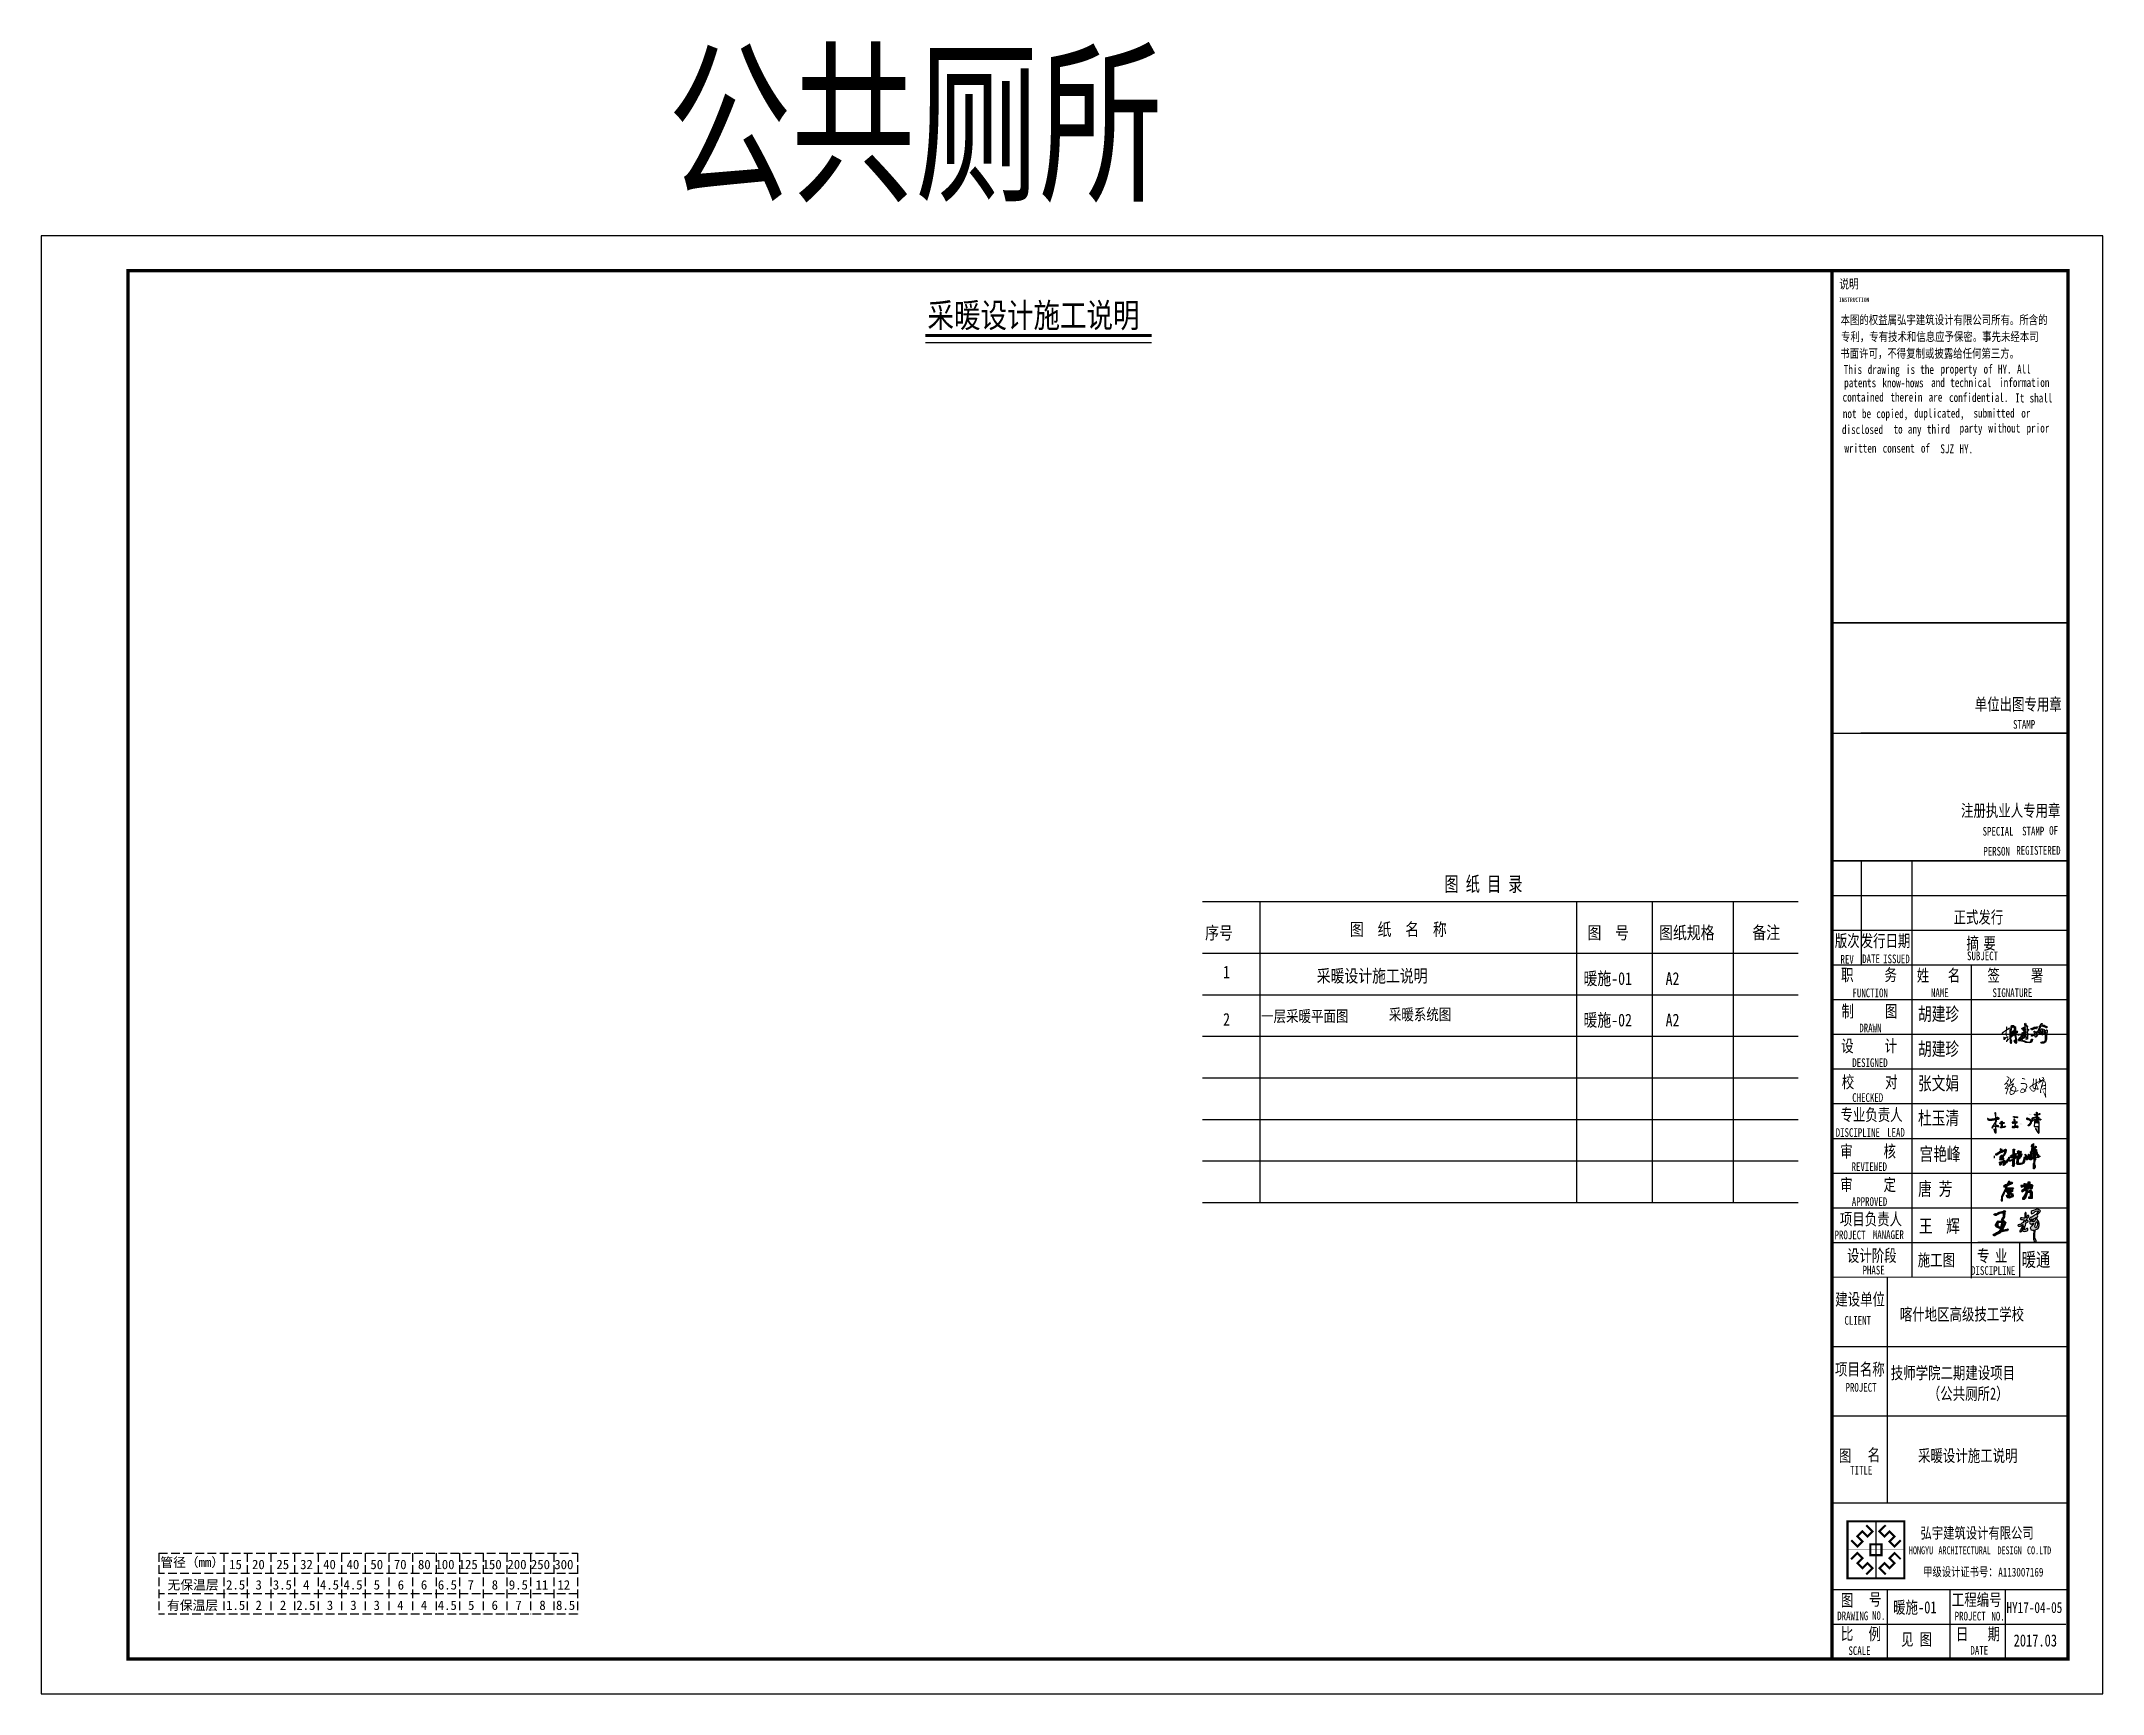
# Model space of a CAD drawing. Extents: x 57238 to 116638, y 270298 to 359907.
# Drawn here: x 57238 to 116638, y 312298 to 359907 of the extents above; entities that cross this region are included whole.
import ezdxf

# ---------------------------------------------------------------- set-up
doc = ezdxf.new("R2010")
doc.units = 0
doc.header["$LTSCALE"] = 1000
doc.header["$MEASUREMENT"] = 0
doc.linetypes.add('DASH', pattern=[0.35, 0.25, -0.1])
for name, color, linetype in [('4', 4, 'Continuous'), ('CN', 4, 'Continuous'), ('PUB_TEXT', 7, 'Continuous'), ('TEXT', 151, 'Continuous'), ('TH_TITLE', 7, 'Continuous'), ('TK', 126, 'Continuous'), ('TWT_TEXT', 7, 'Continuous'), ('给排水系统', 4, 'Continuous')]:
    doc.layers.add(name, color=color, linetype=linetype)
doc.styles.add('-宋体', font='', dxfattribs={"width": 0.8})
doc.styles.add('hz', font='simhei.ttf', dxfattribs={"width": 0.7})
doc.styles.add('宋体', font='')
doc.styles.add('黑体', font='simhei.ttf', dxfattribs={"width": 0.7})
doc.styles.get('-宋体').set_extended_font_data('SimSun')
doc.styles.get('宋体').set_extended_font_data('SimSun')

msp = doc.modelspace()

# ---------------------------------------------------------------- texts
at = {"color": 20, "style": '-宋体', "width": 0.8}
for s, height, p in [('序号', 365.9, (90773.1, 334037.1)), ('图  纸  名  称 ', 365.904, (94945, 334138.1)), ('图  号       ', 365.904, (101791, 334041.6)), ('图纸规格', 365.9, (103854.4, 334041.6)), ('备注', 365.9, (106542, 334044)), ('1', 365.9, (91291.7, 332907.5)), ('采暖设计施工说明', 365.9, (93989, 332796)), ('暖施-01', 365.9, (101675.9, 332721.5)), ('A2', 365.9, (104042.1, 332720.3)), ('采暖系统图', 329.31, (96068.5, 331704.1)), ('2', 365.9, (91291.7, 331544.1)), ('一层采暖平面图', 329.31, (92387.3, 331654.6)), ('暖施-02', 365.9, (101675.9, 331524.9)), ('A2', 365.9, (104042.1, 331523.7))]:
    msp.add_text(s, height=height, dxfattribs=at).set_placement(p)
at = {"layer": '4', "color": 0, "linetype": 'DASH', "style": '宋体'}
for s, p in [('管径（mm）', (60667.3, 315951.1)), ('15', (62653, 315888.1)), ('20', (63311.2, 315888.1)), ('25', (64013.8, 315888.1)), ('32', (64697.2, 315888.1)), ('40', (65360.1, 315888.1)), ('40', (66035.4, 315888.1)), ('50', (66720.6, 315888.1)), ('70', (67397.1, 315888.1)), ('80', (68092, 315888.1)), ('100', (68595.5, 315888.1)), ('125', (69264.5, 315888.1)), ('150', (69954.5, 315888.1)), ('200', (70670.9, 315888.1)), ('250', (71346.7, 315888.1)), ('300', (72020.5, 315888.1)), ('无保温层', (60876.3, 315300.5)), ('2.5', (62564, 315300.5)), ('3', (63412, 315300.5)), ('3.5', (63910.4, 315300.5)), ('4', (64781.3, 315300.5)), ('4.5', (65267.1, 315300.5)), ('4.5', (65946.2, 315300.5)), ('5', (66817.2, 315300.5)), ('6', (67508.6, 315300.5)), ('6', (68176.9, 315300.5)), ('6.5', (68665.6, 315300.5)), ('7', (69520.1, 315300.5)), ('8', (70217.6, 315300.5)), ('9.5', (70710.5, 315300.5)), ('11', (71480.6, 315300.5)), ('12', (72111.8, 315300.5)), ('有保温层', (60862.3, 314712.9)), ('1.5', (62564, 314712.9)), ('2', (63412, 314712.9)), ('2', (64113.6, 314712.9)), ('2.5', (64586.8, 314712.9)), ('3', (65466.3, 314712.9)), ('3', (66142.5, 314712.9)), ('3', (66813.5, 314712.9)), ('4', (67492.5, 314712.9)), ('4', (68174.4, 314712.9)), ('4.5', (68661.6, 314712.9)), ('5', (69536.2, 314712.9)), ('6', (70213.1, 314712.9)), ('7', (70900.1, 314712.9)), ('8', (71590.6, 314712.9)), ('8.5', (72070.8, 314712.9))]:
    msp.add_text(s, height=270, dxfattribs=at).set_placement(p)
at = {"layer": 'PUB_TEXT', "style": '黑体', "width": 0.7}
msp.add_text('公共厕所', height=3734.18, dxfattribs=at).set_placement((75287, 355674.4))
at = {"layer": 'TEXT', "color": 30, "style": 'hz', "width": 0.7}
msp.add_text('图 纸 目 录', height=428.42, dxfattribs=at).set_placement((97668.9, 335413))
at = {"layer": 'TK', "color": 3, "style": '-宋体', "width": 0.75}
for s, p in [('采暖设计施工说明', (111316.4, 318982.5)), ('暖施-01', (110597.4, 314613.7))]:
    msp.add_text(s, height=350, dxfattribs=at).set_placement(p)
at = {"layer": 'TWT_TEXT', "style": '-宋体', "width": 0.8}
msp.add_text('采暖设计施工说明', height=700, dxfattribs=at).set_placement((82773.5, 351660.8))

# ---------------------------------------------------------------- blocks, each defined once
blk = doc.blocks.new('logo')
at = {"color": 6}
blk.add_line((1004, 2011), (1004, 0), dxfattribs=at)
at = {"color": 6, "const_width": 74.6}
for points in [[(0, 2011), (2008, 2011), (2008, 0), (0, 0)], [(809, 1198), (1199, 1198), (1199, 813), (809, 813)]]:
    blk.add_lwpolyline(points, close=True, dxfattribs=at)
at = {"color": 6}
blk.add_lwpolyline([(0, 2011), (2008, 2011), (2008, 0), (0, 0)], close=True, dxfattribs=at)
for points, const_width in [([(660, 1874), (883, 1654), (704, 1475), (526, 1653), (350, 1477), (528, 1299), (350, 1120), (129, 1340)], 74.6), ([(1004, 2011), (1004, 0)], 15.2), ([(1348, 1874), (1125, 1654), (1304, 1475), (1482, 1653), (1658, 1477), (1480, 1299), (1659, 1120), (1879, 1340)], 74.6), ([(0, 1006), (2008, 1006)], 15.2), ([(660, 137), (883, 357), (704, 536), (526, 358), (350, 534), (528, 712), (350, 891), (129, 671)], 74.6), ([(1348, 137), (1125, 357), (1304, 536), (1482, 358), (1658, 534), (1480, 712), (1659, 891), (1879, 671)], 74.6)]:
    blk.add_lwpolyline(points, dxfattribs=dict(at, const_width=const_width))
blk = doc.blocks.new('1231313')
for points in [[(2275.979, 1569.141), (2275.981, 1569.143), (2275.98, 1569.147), (2275.977, 1569.148), (2275.971, 1569.142), (2275.965, 1569.141), (2275.957, 1569.143), (2275.955, 1569.144), (2275.954, 1569.145), (2275.954, 1569.148), (2275.947, 1569.146), (2275.943, 1569.147), (2275.937, 1569.151), (2275.937, 1569.154), (2275.937, 1569.155), (2275.937, 1569.158), (2275.94, 1569.158), (2275.941, 1569.158), (2275.944, 1569.158), (2275.943, 1569.163), (2275.944, 1569.168), (2275.949, 1569.171), (2275.961, 1569.182), (2275.966, 1569.189), (2275.972, 1569.205), (2275.976, 1569.211), (2275.975, 1569.217), (2275.971, 1569.223), (2275.969, 1569.225), (2275.968, 1569.226), (2275.966, 1569.228), (2275.957, 1569.228), (2275.953, 1569.228), (2275.944, 1569.228), (2275.944, 1569.235), (2275.945, 1569.239), (2275.949, 1569.245), (2275.967, 1569.261), (2275.975, 1569.27), (2275.987, 1569.291), (2275.988, 1569.297), (2275.99, 1569.3), (2275.994, 1569.305), (2275.995, 1569.316), (2275.994, 1569.322), (2275.991, 1569.333), (2275.979, 1569.341), (2275.973, 1569.345), (2275.961, 1569.351), (2275.954, 1569.351), (2275.951, 1569.351), (2275.944, 1569.351), (2275.944, 1569.346), (2275.944, 1569.343), (2275.944, 1569.338), (2275.951, 1569.339), (2275.955, 1569.338), (2275.961, 1569.333), (2275.968, 1569.331), (2275.972, 1569.329), (2275.977, 1569.323), (2275.978, 1569.312), (2275.977, 1569.305), (2275.974, 1569.295), (2275.958, 1569.279), (2275.951, 1569.27), (2275.939, 1569.251), (2275.923, 1569.235), (2275.915, 1569.227), (2275.899, 1569.211), (2275.897, 1569.209), (2275.898, 1569.204), (2275.901, 1569.203), (2275.913, 1569.206), (2275.919, 1569.208), (2275.931, 1569.215), (2275.941, 1569.216), (2275.947, 1569.216), (2275.957, 1569.211), (2275.958, 1569.204), (2275.957, 1569.2), (2275.952, 1569.195), (2275.934, 1569.172), (2275.926, 1569.16), (2275.911, 1569.135), (2275.911, 1569.13), (2275.917, 1569.127), (2275.921, 1569.13), (2275.93, 1569.135), (2275.937, 1569.136), (2275.947, 1569.135), (2275.953, 1569.124), (2275.953, 1569.116), (2275.949, 1569.105), (2275.944, 1569.087), (2275.94, 1569.078), (2275.932, 1569.061), (2275.93, 1569.055), (2275.929, 1569.051), (2275.929, 1569.045), (2275.931, 1569.043), (2275.932, 1569.04), (2275.931, 1569.038), (2275.936, 1569.037), (2275.94, 1569.038), (2275.944, 1569.041), (2275.956, 1569.082), (2275.963, 1569.102)], [(2276.267, 1569.311), (2276.254, 1569.314), (2276.247, 1569.316), (2276.234, 1569.321), (2276.225, 1569.323), (2276.219, 1569.322), (2276.211, 1569.318), (2276.21, 1569.314), (2276.211, 1569.311), (2276.214, 1569.308), (2276.23, 1569.306), (2276.238, 1569.304), (2276.254, 1569.3), (2276.258, 1569.298), (2276.26, 1569.297), (2276.264, 1569.295), (2276.266, 1569.296), (2276.268, 1569.297), (2276.271, 1569.298), (2276.269, 1569.303), (2276.269, 1569.306)]]:
    blk.add_hatch(color=1).paths.add_polyline_path(points)
h = blk.add_hatch(color=1)
h.paths.add_polyline_path([(2276.112, 1569.133), (2276.112, 1569.142), (2276.107, 1569.156), (2276.098, 1569.165), (2276.093, 1569.169), (2276.084, 1569.178), (2276.071, 1569.178), (2276.065, 1569.178), (2276.052, 1569.178), (2276.053, 1569.179), (2276.053, 1569.18), (2276.054, 1569.181), (2276.06, 1569.193), (2276.063, 1569.199), (2276.069, 1569.211), (2276.073, 1569.218), (2276.072, 1569.225), (2276.067, 1569.231), (2276.048, 1569.227), (2276.039, 1569.222), (2276.024, 1569.21), (2276.015, 1569.203), (2276.01, 1569.2), (2276.001, 1569.195), (2275.998, 1569.196), (2275.997, 1569.199), (2275.999, 1569.201), (2276.03, 1569.236), (2276.045, 1569.254), (2276.072, 1569.291), (2276.076, 1569.298), (2276.078, 1569.301), (2276.084, 1569.306), (2276.085, 1569.311), (2276.084, 1569.314), (2276.081, 1569.318), (2276.075, 1569.317), (2276.073, 1569.316), (2276.067, 1569.315), (2276.068, 1569.31), (2276.066, 1569.307), (2276.062, 1569.305), (2276.052, 1569.29), (2276.047, 1569.283), (2276.037, 1569.268), (2276.033, 1569.269), (2276.029, 1569.267), (2276.027, 1569.263), (2276.024, 1569.261), (2276.021, 1569.26), (2276.017, 1569.261), (2276.023, 1569.281), (2276.024, 1569.291), (2276.022, 1569.311), (2276.02, 1569.315), (2276.014, 1569.316), (2276.011, 1569.313), (2276.009, 1569.305), (2276.007, 1569.302), (2276.004, 1569.295), (2276.004, 1569.277), (2276.004, 1569.269), (2276.004, 1569.251), (2276.009, 1569.246), (2276.01, 1569.241), (2276.009, 1569.235), (2275.994, 1569.217), (2275.987, 1569.207), (2275.974, 1569.188), (2275.971, 1569.178), (2275.967, 1569.174), (2275.959, 1569.168), (2275.957, 1569.168), (2275.956, 1569.168), (2275.954, 1569.168), (2275.952, 1569.163), (2275.954, 1569.159), (2275.957, 1569.156), (2275.974, 1569.161), (2275.983, 1569.165), (2275.997, 1569.176), (2276.014, 1569.19), (2276.024, 1569.195), (2276.044, 1569.203), (2276.046, 1569.202), (2276.047, 1569.2), (2276.046, 1569.198), (2276.04, 1569.184), (2276.037, 1569.177), (2276.029, 1569.165), (2276.019, 1569.159), (2276.015, 1569.155), (2276.007, 1569.146), (2276.002, 1569.137), (2276.002, 1569.131), (2276.006, 1569.121), (2276.008, 1569.114), (2276.008, 1569.108), (2276.004, 1569.101), (2276.001, 1569.097), (2276, 1569.095), (2275.997, 1569.091), (2275.994, 1569.08), (2275.994, 1569.073), (2275.996, 1569.061), (2275.997, 1569.05), (2275.999, 1569.044), (2276.006, 1569.035), (2276.011, 1569.033), (2276.013, 1569.032), (2276.017, 1569.028), (2276.029, 1569.027), (2276.036, 1569.028), (2276.047, 1569.033), (2276.062, 1569.039), (2276.069, 1569.044), (2276.081, 1569.056), (2276.088, 1569.07), (2276.094, 1569.077), (2276.106, 1569.088), (2276.117, 1569.087), (2276.124, 1569.088), (2276.134, 1569.093), (2276.141, 1569.096), (2276.144, 1569.098), (2276.151, 1569.101), (2276.151, 1569.105), (2276.151, 1569.107), (2276.151, 1569.111), (2276.144, 1569.112), (2276.139, 1569.111), (2276.134, 1569.106), (2276.125, 1569.103), (2276.12, 1569.102), (2276.111, 1569.103), (2276.106, 1569.107), (2276.105, 1569.113), (2276.109, 1569.118)])
h.paths.add_polyline_path([(2276.03, 1569.131), (2276.031, 1569.135), (2276.034, 1569.145), (2276.041, 1569.15), (2276.044, 1569.154), (2276.049, 1569.161), (2276.061, 1569.164), (2276.068, 1569.165), (2276.081, 1569.165), (2276.087, 1569.158), (2276.091, 1569.155), (2276.097, 1569.148), (2276.097, 1569.133), (2276.097, 1569.126), (2276.097, 1569.111), (2276.094, 1569.111), (2276.092, 1569.107), (2276.094, 1569.105), (2276.084, 1569.1), (2276.078, 1569.099), (2276.067, 1569.101), (2276.054, 1569.109), (2276.046, 1569.112), (2276.031, 1569.115), (2276.032, 1569.117), (2276.031, 1569.119), (2276.029, 1569.121)], flags=16)
h.paths.add_polyline_path([(2276.017, 1569.101), (2276.043, 1569.095), (2276.056, 1569.091), (2276.082, 1569.085), (2276.081, 1569.08), (2276.08, 1569.077), (2276.077, 1569.073), (2276.066, 1569.062), (2276.059, 1569.057), (2276.046, 1569.048), (2276.035, 1569.043), (2276.029, 1569.042), (2276.017, 1569.045), (2276.018, 1569.046), (2276.016, 1569.048), (2276.014, 1569.048), (2276.01, 1569.062), (2276.01, 1569.07), (2276.011, 1569.085), (2276.016, 1569.089), (2276.018, 1569.094)], flags=16)
h = blk.add_hatch(color=1)
h.paths.add_polyline_path([(2276.471, 1569.212), (2276.47, 1569.219), (2276.472, 1569.231), (2276.486, 1569.242), (2276.494, 1569.247), (2276.511, 1569.253), (2276.514, 1569.251), (2276.515, 1569.248), (2276.514, 1569.245), (2276.506, 1569.241), (2276.502, 1569.239), (2276.494, 1569.235), (2276.494, 1569.23), (2276.495, 1569.228), (2276.497, 1569.225), (2276.503, 1569.223), (2276.508, 1569.224), (2276.512, 1569.228), (2276.537, 1569.249), (2276.55, 1569.258), (2276.577, 1569.275), (2276.579, 1569.27), (2276.578, 1569.266), (2276.574, 1569.263), (2276.562, 1569.226), (2276.556, 1569.208), (2276.544, 1569.171), (2276.545, 1569.16), (2276.544, 1569.154), (2276.539, 1569.145), (2276.536, 1569.128), (2276.534, 1569.12), (2276.529, 1569.105), (2276.526, 1569.089), (2276.526, 1569.08), (2276.527, 1569.065), (2276.531, 1569.06), (2276.536, 1569.06), (2276.541, 1569.063), (2276.548, 1569.067), (2276.551, 1569.073), (2276.552, 1569.081), (2276.552, 1569.083), (2276.549, 1569.084), (2276.547, 1569.083), (2276.545, 1569.082), (2276.543, 1569.082), (2276.541, 1569.085), (2276.544, 1569.109), (2276.547, 1569.121), (2276.556, 1569.145), (2276.557, 1569.147), (2276.558, 1569.148), (2276.561, 1569.148), (2276.559, 1569.157), (2276.56, 1569.163), (2276.564, 1569.171), (2276.569, 1569.17), (2276.572, 1569.172), (2276.574, 1569.176), (2276.589, 1569.184), (2276.598, 1569.186), (2276.614, 1569.186), (2276.615, 1569.185), (2276.616, 1569.184), (2276.617, 1569.185), (2276.617, 1569.171), (2276.617, 1569.165), (2276.617, 1569.151), (2276.596, 1569.144), (2276.586, 1569.14), (2276.566, 1569.131), (2276.563, 1569.128), (2276.564, 1569.124), (2276.567, 1569.121), (2276.587, 1569.123), (2276.596, 1569.125), (2276.614, 1569.133), (2276.616, 1569.129), (2276.617, 1569.127), (2276.621, 1569.125), (2276.623, 1569.118), (2276.622, 1569.113), (2276.617, 1569.108), (2276.617, 1569.083), (2276.617, 1569.07), (2276.617, 1569.045), (2276.614, 1569.045), (2276.612, 1569.045), (2276.609, 1569.045), (2276.607, 1569.054), (2276.605, 1569.06), (2276.599, 1569.068), (2276.593, 1569.08), (2276.59, 1569.086), (2276.584, 1569.098), (2276.582, 1569.102), (2276.577, 1569.102), (2276.574, 1569.1), (2276.593, 1569.058), (2276.602, 1569.037), (2276.617, 1568.994), (2276.619, 1568.989), (2276.619, 1568.986), (2276.621, 1568.981), (2276.626, 1568.98), (2276.63, 1568.981), (2276.634, 1568.984), (2276.636, 1568.99), (2276.635, 1568.994), (2276.631, 1568.998), (2276.631, 1569.031), (2276.631, 1569.048), (2276.631, 1569.081), (2276.632, 1569.081), (2276.633, 1569.081), (2276.634, 1569.081), (2276.634, 1569.125), (2276.634, 1569.147), (2276.634, 1569.191), (2276.63, 1569.217), (2276.627, 1569.229), (2276.622, 1569.255), (2276.618, 1569.262), (2276.613, 1569.266), (2276.604, 1569.268), (2276.599, 1569.262), (2276.599, 1569.255), (2276.602, 1569.248), (2276.606, 1569.245), (2276.607, 1569.243), (2276.611, 1569.24), (2276.613, 1569.227), (2276.614, 1569.221), (2276.616, 1569.208), (2276.614, 1569.206), (2276.613, 1569.204), (2276.614, 1569.201), (2276.597, 1569.198), (2276.588, 1569.197), (2276.571, 1569.193), (2276.569, 1569.193), (2276.568, 1569.196), (2276.569, 1569.198), (2276.571, 1569.203), (2276.572, 1569.206), (2276.572, 1569.211), (2276.579, 1569.231), (2276.582, 1569.241), (2276.589, 1569.261), (2276.599, 1569.273), (2276.603, 1569.28), (2276.611, 1569.293), (2276.609, 1569.297), (2276.606, 1569.3), (2276.601, 1569.3), (2276.595, 1569.299), (2276.592, 1569.297), (2276.587, 1569.293), (2276.586, 1569.291), (2276.583, 1569.29), (2276.581, 1569.291), (2276.581, 1569.295), (2276.581, 1569.297), (2276.581, 1569.301), (2276.589, 1569.303), (2276.593, 1569.306), (2276.597, 1569.313), (2276.599, 1569.319), (2276.598, 1569.324), (2276.594, 1569.33), (2276.592, 1569.332), (2276.591, 1569.333), (2276.589, 1569.335), (2276.577, 1569.337), (2276.569, 1569.336), (2276.557, 1569.331), (2276.557, 1569.327), (2276.558, 1569.324), (2276.561, 1569.321), (2276.569, 1569.322), (2276.574, 1569.322), (2276.581, 1569.318), (2276.575, 1569.305), (2276.57, 1569.299), (2276.559, 1569.291), (2276.554, 1569.288), (2276.55, 1569.287), (2276.544, 1569.29), (2276.537, 1569.291), (2276.534, 1569.292), (2276.527, 1569.295), (2276.53, 1569.303), (2276.529, 1569.309), (2276.524, 1569.316), (2276.523, 1569.32), (2276.518, 1569.322), (2276.514, 1569.32), (2276.508, 1569.31), (2276.508, 1569.302), (2276.512, 1569.291), (2276.517, 1569.286), (2276.517, 1569.281), (2276.516, 1569.275), (2276.514, 1569.273), (2276.513, 1569.27), (2276.514, 1569.268), (2276.497, 1569.261), (2276.488, 1569.258), (2276.471, 1569.253), (2276.47, 1569.254), (2276.469, 1569.255), (2276.467, 1569.255), (2276.467, 1569.274), (2276.467, 1569.284), (2276.467, 1569.303), (2276.466, 1569.307), (2276.462, 1569.31), (2276.457, 1569.31), (2276.455, 1569.307), (2276.453, 1569.306), (2276.451, 1569.303), (2276.451, 1569.278), (2276.451, 1569.265), (2276.451, 1569.24), (2276.437, 1569.228), (2276.428, 1569.223), (2276.411, 1569.22), (2276.409, 1569.223), (2276.411, 1569.227), (2276.414, 1569.228), (2276.414, 1569.243), (2276.414, 1569.25), (2276.414, 1569.265), (2276.417, 1569.271), (2276.418, 1569.275), (2276.421, 1569.281), (2276.421, 1569.295), (2276.421, 1569.301), (2276.421, 1569.315), (2276.418, 1569.318), (2276.414, 1569.319), (2276.411, 1569.316), (2276.404, 1569.3), (2276.403, 1569.292), (2276.402, 1569.275), (2276.402, 1569.246), (2276.4, 1569.232), (2276.392, 1569.205), (2276.37, 1569.19), (2276.36, 1569.182), (2276.341, 1569.163), (2276.339, 1569.155), (2276.341, 1569.15), (2276.346, 1569.145), (2276.357, 1569.128), (2276.363, 1569.12), (2276.376, 1569.105), (2276.387, 1569.095), (2276.394, 1569.091), (2276.407, 1569.086), (2276.418, 1569.085), (2276.424, 1569.086), (2276.432, 1569.091), (2276.437, 1569.097), (2276.439, 1569.099), (2276.444, 1569.105), (2276.444, 1569.111), (2276.445, 1569.116), (2276.449, 1569.121), (2276.452, 1569.124), (2276.453, 1569.125), (2276.456, 1569.128), (2276.471, 1569.123), (2276.48, 1569.122), (2276.496, 1569.121), (2276.501, 1569.123), (2276.504, 1569.129), (2276.502, 1569.135), (2276.488, 1569.159), (2276.483, 1569.173), (2276.476, 1569.201)])
h.paths.add_polyline_path([(2276.414, 1569.201), (2276.428, 1569.208), (2276.436, 1569.211), (2276.451, 1569.216), (2276.452, 1569.212), (2276.452, 1569.208), (2276.449, 1569.205), (2276.444, 1569.184), (2276.442, 1569.173), (2276.441, 1569.151), (2276.434, 1569.147), (2276.429, 1569.147), (2276.421, 1569.148), (2276.421, 1569.149), (2276.42, 1569.15), (2276.419, 1569.151), (2276.415, 1569.164), (2276.413, 1569.171), (2276.412, 1569.185), (2276.41, 1569.191), (2276.411, 1569.195)], flags=16)
h.paths.add_polyline_path([(2276.397, 1569.185), (2276.398, 1569.181), (2276.399, 1569.179), (2276.399, 1569.175), (2276.399, 1569.16), (2276.402, 1569.151), (2276.411, 1569.14), (2276.419, 1569.135), (2276.423, 1569.134), (2276.432, 1569.131), (2276.434, 1569.123), (2276.434, 1569.118), (2276.431, 1569.11), (2276.425, 1569.103), (2276.421, 1569.1), (2276.412, 1569.098), (2276.403, 1569.101), (2276.398, 1569.103), (2276.389, 1569.108), (2276.377, 1569.12), (2276.372, 1569.127), (2276.362, 1569.141), (2276.358, 1569.147), (2276.356, 1569.152), (2276.357, 1569.16), (2276.368, 1569.169), (2276.374, 1569.173), (2276.386, 1569.181), (2276.389, 1569.185), (2276.393, 1569.186)], flags=17)
h.paths.add_polyline_path([(2276.457, 1569.185), (2276.459, 1569.184), (2276.46, 1569.185), (2276.461, 1569.186), (2276.465, 1569.186), (2276.467, 1569.185), (2276.471, 1569.185), (2276.471, 1569.178), (2276.471, 1569.175), (2276.471, 1569.168), (2276.475, 1569.16), (2276.477, 1569.156), (2276.479, 1569.148), (2276.481, 1569.144), (2276.48, 1569.14), (2276.476, 1569.138), (2276.469, 1569.141), (2276.465, 1569.143), (2276.457, 1569.145), (2276.457, 1569.161), (2276.457, 1569.169)], flags=17)
h = blk.add_hatch(color=1)
h.paths.add_polyline_path([(2276.3, 1569.208), (2276.298, 1569.213), (2276.291, 1569.22), (2276.286, 1569.222), (2276.284, 1569.224), (2276.281, 1569.228), (2276.271, 1569.228), (2276.265, 1569.229), (2276.257, 1569.235), (2276.231, 1569.235), (2276.217, 1569.235), (2276.191, 1569.235), (2276.187, 1569.232), (2276.187, 1569.228), (2276.189, 1569.225), (2276.192, 1569.222), (2276.193, 1569.221), (2276.196, 1569.218), (2276.212, 1569.218), (2276.221, 1569.218), (2276.237, 1569.218), (2276.238, 1569.22), (2276.242, 1569.221), (2276.244, 1569.22), (2276.258, 1569.218), (2276.265, 1569.216), (2276.277, 1569.21), (2276.281, 1569.204), (2276.283, 1569.202), (2276.287, 1569.198), (2276.289, 1569.182), (2276.288, 1569.173), (2276.282, 1569.158), (2276.277, 1569.145), (2276.274, 1569.138), (2276.271, 1569.125), (2276.267, 1569.124), (2276.265, 1569.123), (2276.261, 1569.123), (2276.254, 1569.129), (2276.251, 1569.132), (2276.244, 1569.138), (2276.235, 1569.141), (2276.23, 1569.141), (2276.221, 1569.14), (2276.208, 1569.134), (2276.202, 1569.129), (2276.194, 1569.118), (2276.19, 1569.11), (2276.188, 1569.106), (2276.184, 1569.098), (2276.182, 1569.088), (2276.183, 1569.082), (2276.187, 1569.073), (2276.193, 1569.069), (2276.196, 1569.066), (2276.201, 1569.061), (2276.215, 1569.061), (2276.223, 1569.061), (2276.237, 1569.065), (2276.248, 1569.073), (2276.254, 1569.078), (2276.264, 1569.088), (2276.273, 1569.087), (2276.278, 1569.088), (2276.287, 1569.091), (2276.291, 1569.094), (2276.291, 1569.098), (2276.289, 1569.101), (2276.289, 1569.103), (2276.286, 1569.104), (2276.284, 1569.103), (2276.281, 1569.102), (2276.279, 1569.102), (2276.277, 1569.105), (2276.284, 1569.127), (2276.289, 1569.138), (2276.301, 1569.158), (2276.304, 1569.174), (2276.304, 1569.182), (2276.302, 1569.198)])
h.paths.add_polyline_path([(2276.239, 1569.121), (2276.247, 1569.115), (2276.25, 1569.11), (2276.254, 1569.101), (2276.248, 1569.09), (2276.244, 1569.085), (2276.234, 1569.078), (2276.221, 1569.075), (2276.214, 1569.074), (2276.201, 1569.075), (2276.196, 1569.08), (2276.195, 1569.084), (2276.194, 1569.091), (2276.2, 1569.106), (2276.205, 1569.113), (2276.217, 1569.123), (2276.225, 1569.126), (2276.231, 1569.126)], flags=16)
blk = doc.blocks.new('gfdyrte')
h = blk.add_hatch(color=1)
h.paths.add_polyline_path([(387640, -109746), (387661, -109728), (387702, -109728), (387702, -109770), (387689, -109808), (387733, -109770), (387745, -109751), (387771, -109765), (387794, -109782), (387794, -109828), (387780, -109856), (387806, -109856), (387826, -109815), (387854, -109782), (387878, -109773), (387908, -109786), (387908, -109834), (387908, -109876), (387887, -109914), (387878, -109963), (387878, -110006), (387878, -110059), (387878, -110107), (387878, -110176), (387866, -110219), (387850, -110268), (387831, -110307), (387788, -110342), (387740, -110355), (387695, -110355), (387652, -110355), (387625, -110345), (387654, -110312), (387699, -110298), (387790, -110284), (387818, -110252), (387836, -110188), (387836, -110137), (387836, -110090), (387836, -110048), (387836, -109996), (387836, -109903), (387848, -109859), (387811, -109886), (387792, -109914), (387759, -109940), (387725, -109980), (387694, -110003), (387678, -109981), (387690, -109950), (387709, -109925), (387737, -109886), (387737, -109860), (387737, -109815), (387658, -109879), (387646, -109927), (387581, -109927), (387601, -109879), (387618, -109861), (387636, -109817), (387636, -109782)])
h.paths.add_polyline_path([(387372, -109838), (387390, -109862), (387403, -109887), (387412, -109887), (387427, -109854), (387450, -109843), (387450, -109853), (387474, -109875), (387459, -109893), (387441, -109912), (387431, -109912), (387431, -109944), (387431, -109964), (387431, -109981), (387447, -109981), (387447, -109959), (387464, -109923), (387493, -109881), (387493, -109850), (387515, -109815), (387531, -109774), (387552, -109714), (387570, -109655), (387579, -109612), (387617, -109568), (387627, -109532), (387649, -109497), (387688, -109497), (387688, -109517), (387670, -109547), (387704, -109568), (387734, -109568), (387776, -109568), (387817, -109596), (387852, -109611), (387894, -109624), (387906, -109652), (387875, -109683), (387866, -109683), (387805, -109649), (387775, -109649), (387734, -109633), (387694, -109616), (387656, -109616), (387634, -109616), (387623, -109628), (387606, -109666), (387606, -109689), (387584, -109713), (387572, -109746), (387526, -109896), (387514, -109936), (387527, -109965), (387527, -109975), (387496, -109975), (387482, -109975), (387482, -109997), (387463, -110031), (387434, -110069), (387397, -110086), (387379, -110072), (387379, -110029), (387366, -110006), (387366, -109974), (387378, -109949), (387348, -109975), (387327, -110000), (387308, -110016), (387278, -110037), (387250, -110047), (387226, -110047), (387226, -110030), (387226, -110016), (387251, -109996), (387284, -109975), (387305, -109957), (387340, -109940), (387360, -109925), (387372, -109904), (387344, -109862), (387344, -109831), (387366, -109831)])
h.paths.add_polyline_path([(386784, -110127), (386735, -110156), (386725, -110172), (386748, -110192), (386759, -110192), (386789, -110166), (386806, -110139), (386820, -110099), (386815, -110112)], flags=16)
h.paths.add_polyline_path([(386821, -109695), (386907, -109657), (386950, -109623), (386935, -109543), (386935, -109498), (386965, -109487), (386984, -109509), (386984, -109564), (386984, -109598), (387003, -109608), (387041, -109589), (387061, -109627), (387046, -109644), (387046, -109705), (387046, -109735), (387026, -109761), (387066, -109772), (387099, -109743), (387099, -109770), (387083, -109823), (387052, -109823), (387052, -109847), (387052, -109877), (387033, -109905), (387056, -109914), (387076, -109914), (387054, -109946), (387100, -109958), (387077, -109996), (387052, -110014), (387052, -110045), (387052, -110130), (387052, -110175), (387020, -110175), (386998, -110184), (386998, -110165), (387011, -110108), (387002, -110042), (386977, -110042), (386943, -110081), (386914, -110118), (386878, -110151), (386878, -110098), (386894, -110061), (386932, -110032), (386982, -110003), (387005, -109982), (386984, -109954), (386942, -109985), (386905, -110017), (386862, -110039), (386835, -110039), (386856, -109992), (386890, -109972), (386936, -109945), (386971, -109919), (386992, -109895), (386992, -109853), (386978, -109834), (386926, -109890), (386899, -109924), (386880, -109938), (386864, -109938), (386832, -109960), (386832, -109989), (386832, -110030), (386807, -110055), (386846, -110070), (386858, -110088), (386840, -110152), (386811, -110187), (386811, -110210), (386857, -110231), (386918, -110256), (386960, -110270), (387022, -110288), (387063, -110306), (387133, -110306), (387182, -110288), (387220, -110256), (387220, -110220), (387241, -110172), (387272, -110172), (387254, -110242), (387239, -110287), (387201, -110326), (387120, -110338), (387041, -110326), (386988, -110326), (386918, -110292), (386861, -110277), (386812, -110265), (386768, -110246), (386734, -110246), (386699, -110246), (386672, -110246), (386649, -110223), (386649, -110194), (386711, -110176), (386686, -110147), (386705, -110116), (386747, -110089), (386776, -110062), (386801, -110003), (386757, -109991), (386686, -110008), (386655, -110008), (386655, -109972), (386715, -109962), (386784, -109962), (386818, -109962), (386818, -109906), (386847, -109889), (386899, -109859), (386946, -109811), (386977, -109777), (386961, -109760), (386924, -109780), (386894, -109802), (386876, -109812), (386857, -109782), (386882, -109756), (386901, -109744), (386942, -109725), (386972, -109701), (386955, -109670), (386892, -109708), (386854, -109751), (386837, -109751), (386801, -109726)])
h = blk.add_hatch(color=1)
h.paths.add_polyline_path([(386493, -109897), (386480, -109914), (386469, -109935), (386491, -109935)], flags=16)
h.paths.add_polyline_path([(386481, -109841), (386391, -109899), (386345, -109924), (386329, -109965), (386316, -110026), (386356, -110026), (386385, -109969), (386403, -109941), (386439, -109903)], flags=16)
h.paths.add_polyline_path([(386317, -109738), (386296, -109785), (386296, -109847), (386287, -109955), (386287, -110058), (386287, -110123), (386299, -110156), (386309, -110194), (386309, -110266), (386309, -110331), (386330, -110355), (386356, -110343), (386356, -110314), (386372, -110277), (386361, -110233), (386345, -110199), (386337, -110162), (386337, -110105), (386371, -110067), (386424, -110024), (386482, -109980), (386514, -109963), (386514, -110021), (386532, -110114), (386532, -110205), (386532, -110263), (386504, -110239), (386474, -110228), (386460, -110268), (386526, -110335), (386580, -110347), (386589, -110327), (386589, -110283), (386576, -110226), (386576, -110150), (386561, -110075), (386561, -110031), (386546, -109980), (386546, -109927), (386584, -109908), (386641, -109881), (386626, -109849), (386584, -109849), (386554, -109876), (386554, -109827), (386543, -109742), (386543, -109674), (386504, -109637), (386459, -109603), (386381, -109603), (386335, -109626), (386335, -109696), (386363, -109696), (386386, -109673), (386396, -109651), (386433, -109651), (386483, -109690), (386483, -109730), (386491, -109773), (386480, -109800), (386438, -109825), (386375, -109859), (386356, -109876), (386345, -109876), (386337, -109853), (386347, -109800), (386363, -109772), (386363, -109732), (386333, -109732)])
h.paths.add_polyline_path([(386006, -110072), (386017, -110131), (386017, -110191), (386031, -110219), (386072, -110219), (386091, -110192), (386106, -110161), (386135, -110131), (386171, -110112), (386186, -110124), (386176, -110172), (386159, -110204), (386142, -110222), (386130, -110240), (386122, -110265), (386122, -110283), (386122, -110292), (386139, -110298), (386165, -110298), (386187, -110275), (386233, -110206), (386253, -110189), (386281, -110174), (386287, -110147), (386277, -110137), (386238, -110152), (386217, -110152), (386217, -110143), (386217, -110118), (386223, -110094), (386229, -110081), (386218, -110055), (386196, -110048), (386136, -110066), (386112, -110082), (386082, -110099), (386069, -110099), (386055, -110069), (386036, -110062), (386020, -110062)])
h.paths.add_polyline_path([(386140, -109627), (386125, -109645), (386125, -109680), (386125, -109710), (386118, -109750), (386118, -109771), (386079, -109792), (386042, -109822), (385999, -109849), (385954, -109882), (385931, -109905), (385931, -109939), (385952, -109939), (385985, -109939), (386020, -109910), (386047, -109880), (386087, -109854), (386108, -109838), (386108, -109897), (386101, -109927), (386101, -109992), (386128, -110026), (386138, -110046), (386157, -110025), (386164, -110012), (386164, -109996), (386164, -109967), (386164, -109941), (386154, -109934), (386154, -109883), (386154, -109853), (386170, -109797), (386195, -109778), (386246, -109760), (386282, -109740), (386301, -109712), (386301, -109677), (386262, -109677), (386208, -109696), (386187, -109721), (386170, -109733), (386170, -109699), (386186, -109670), (386180, -109651), (386169, -109631)])
for color, points in [(1, [(387487, -109638), (387441, -109638), (387346, -109663), (387305, -109686), (387210, -109712), (387216, -109735), (387216, -109750), (387231, -109767), (387255, -109767), (387379, -109716), (387420, -109716), (387420, -109730), (387446, -109730)]), (1, [(387041, -115286), (387033, -115293), (387033, -115312), (387040, -115322), (387037, -115337), (387037, -115354), (387025, -115345), (387025, -115314), (387025, -115264), (387013, -115222), (386997, -115182), (386955, -115151), (386947, -115152), (386947, -115189), (386968, -115211), (386980, -115223), (386980, -115230), (386980, -115268), (386980, -115285), (386991, -115325), (386991, -115353), (387001, -115383), (387007, -115399), (387016, -115399), (387042, -115391), (387063, -115378), (387080, -115366), (387089, -115356), (387105, -115332), (387114, -115311), (387120, -115274), (387139, -115262), (387133, -115295), (387133, -115306), (387143, -115319), (387149, -115319), (387171, -115311), (387185, -115311), (387198, -115311), (387205, -115300), (387211, -115291), (387211, -115267), (387211, -115240), (387211, -115205), (387219, -115175), (387228, -115142), (387228, -115116), (387241, -115066), (387257, -115050), (387272, -115038), (387285, -115025), (387314, -114996), (387336, -114996), (387354, -115011), (387342, -115047), (387333, -115056), (387298, -115086), (387283, -115098), (387276, -115110), (387276, -115120), (387292, -115120), (387307, -115120), (387320, -115120), (387326, -115127), (387326, -115135), (387316, -115146), (387303, -115146), (387291, -115152), (387282, -115163), (387275, -115169), (387275, -115177), (387284, -115190), (387291, -115190), (387304, -115197), (387318, -115205), (387302, -115212), (387292, -115219), (387275, -115226), (387263, -115259), (387271, -115277), (387277, -115277), (387295, -115270), (387311, -115270), (387317, -115270), (387335, -115270), (387326, -115282), (387295, -115298), (387265, -115305), (387231, -115305), (387202, -115320), (387175, -115335), (387156, -115354), (387156, -115388), (387173, -115388), (387209, -115388), (387257, -115366), (387299, -115351), (387338, -115336), (387338, -115396), (387338, -115481), (387338, -115527), (387320, -115563), (387320, -115609), (387320, -115638), (387320, -115672), (387320, -115745), (387320, -115782), (387334, -115782), (387349, -115782), (387371, -115756), (387385, -115711), (387385, -115636), (387375, -115620), (387369, -115603), (387361, -115588), (387361, -115565), (387361, -115541), (387361, -115497), (387371, -115449), (387371, -115411), (387395, -115389), (387395, -115320), (387395, -115308), (387419, -115308), (387452, -115296), (387530, -115286), (387550, -115286), (387564, -115267), (387585, -115267), (387585, -115237), (387585, -115226), (387561, -115215), (387551, -115200), (387526, -115180), (387506, -115165), (387495, -115149), (387477, -115125), (387477, -115080), (387464, -115080), (387451, -115098), (387451, -115129), (387451, -115181), (387471, -115214), (387511, -115239), (387511, -115253), (387450, -115272), (387408, -115272), (387391, -115272), (387391, -115246), (387391, -115238), (387391, -115215), (387391, -115182), (387405, -115152), (387405, -115122), (387426, -115084), (387458, -115050), (387458, -115041), (387448, -115014), (387448, -114989), (387448, -114978), (387448, -114954), (387448, -114941), (387406, -114941), (387368, -114941), (387346, -114941), (387364, -114926), (387402, -114889), (387424, -114864), (387436, -114830), (387436, -114810), (387405, -114795), (387380, -114808), (387332, -114827), (387300, -114827), (387300, -114812), (387320, -114767), (387320, -114702), (387312, -114689), (387242, -114736), (387222, -114801), (387222, -114831), (387245, -114860), (387254, -114878), (387239, -114918), (387239, -114960), (387251, -114960), (387251, -114926), (387266, -114882), (387279, -114882), (387343, -114870), (387369, -114870), (387357, -114885), (387320, -114917), (387289, -114944), (387266, -114974), (387249, -114974), (387226, -114988), (387226, -115014), (387189, -115050), (387189, -115079), (387202, -115105), (387192, -115132), (387192, -115163), (387184, -115182), (387178, -115182), (387161, -115174), (387147, -115179), (387139, -115194), (387123, -115217), (387128, -115203), (387134, -115173), (387119, -115153), (387091, -115147), (387091, -115171), (387091, -115199), (387084, -115221), (387079, -115266), (387079, -115285), (387055, -115303)]), (256, [(386098, -116474), (386014, -116528), (386038, -116552), (386103, -116552), (386103, -116633), (385936, -116994), (385916, -117167), (385974, -117167), (385974, -117009), (386155, -116608), (386182, -116517), (386426, -116405), (386394, -116373), (386291, -116373), (386291, -116327), (386239, -116332), (386193, -116409), (386193, -116446)]), (256, [(387183, -116800), (387183, -116932), (387183, -117005), (387163, -116984), (387112, -116984), (387112, -117062), (387257, -117062), (387257, -116823), (387244, -116746), (387216, -116718), (387128, -116718), (387074, -116772), (387075, -116800)]), (256, [(387244, -116746), (387216, -116718), (387128, -116718), (387075, -116800), (387253, -116800)])]:
    blk.add_hatch(color=color).paths.add_polyline_path(points)
h = blk.add_hatch(color=6)
h.paths.add_polyline_path([(385690, -113753), (385697, -113749), (385697, -113741), (385706, -113736), (385712, -113730), (385714, -113720), (385721, -113715), (385723, -113704), (385717, -113700), (385711, -113694), (385708, -113688), (385699, -113688), (385699, -113700), (385696, -113702), (385693, -113708), (385688, -113709), (385687, -113654), (385695, -113651), (385699, -113643), (385700, -113639), (385725, -113639), (385731, -113632), (385767, -113632), (385779, -113628), (385795, -113627), (385804, -113621), (385814, -113621), (385823, -113614), (385827, -113610), (385826, -113593), (385822, -113591), (385818, -113587), (385806, -113583), (385790, -113575), (385774, -113568), (385762, -113562), (385749, -113559), (385744, -113556), (385733, -113554), (385731, -113563), (385737, -113570), (385747, -113580), (385754, -113585), (385763, -113584), (385769, -113589), (385777, -113592), (385773, -113601), (385762, -113599), (385756, -113604), (385732, -113604), (385724, -113613), (385689, -113613), (385689, -113379), (385683, -113374), (385681, -113368), (385672, -113365), (385649, -113365), (385649, -113371), (385642, -113371), (385642, -113380), (385649, -113383), (385649, -113394), (385657, -113398), (385655, -113414), (385661, -113417), (385662, -113469), (385668, -113476), (385668, -113618), (385657, -113618), (385627, -113624), (385584, -113632), (385513, -113640), (385471, -113644), (385469, -113653), (385410, -113653), (385405, -113646), (385386, -113640), (385371, -113631), (385363, -113631), (385355, -113623), (385345, -113614), (385343, -113608), (385342, -113603), (385333, -113603), (385329, -113610), (385329, -113637), (385333, -113641), (385333, -113649), (385343, -113656), (385357, -113662), (385371, -113668), (385385, -113669), (385388, -113676), (385489, -113676), (385494, -113671), (385534, -113671), (385542, -113665), (385572, -113665), (385583, -113659), (385612, -113659), (385621, -113653), (385644, -113653), (385652, -113647), (385665, -113647), (385669, -113747), (385662, -113747), (385662, -113771), (385651, -113785), (385649, -113794), (385629, -113809), (385629, -113818), (385609, -113835), (385610, -113846), (385604, -113846), (385598, -113860), (385590, -113868), (385584, -113883), (385578, -113887), (385573, -113901), (385564, -113904), (385561, -113918), (385553, -113924), (385545, -113937), (385541, -113953), (385534, -113957), (385526, -113972), (385523, -113988), (385515, -113992), (385516, -114010), (385528, -114012), (385534, -114004), (385542, -114004), (385550, -113992), (385550, -113980), (385562, -113966), (385568, -113953), (385574, -113943), (385581, -113936), (385591, -113930), (385600, -113925), (385619, -113925), (385622, -113930), (385658, -113930), (385661, -113936), (385666, -113940), (385667, -114171), (385661, -114171), (385660, -114169), (385653, -114161), (385646, -114144), (385639, -114131), (385634, -114117), (385627, -114104), (385621, -114084), (385616, -114072), (385611, -114066), (385608, -114061), (385601, -114061), (385602, -114094), (385607, -114097), (385610, -114117), (385613, -114129), (385616, -114142), (385621, -114156), (385629, -114171), (385629, -114177), (385635, -114191), (385642, -114196), (385643, -114202), (385664, -114224), (385676, -114225), (385679, -114231), (385693, -114232), (385694, -114227), (385696, -114221), (385696, -114055), (385689, -114050), (385689, -113941), (385723, -113940), (385729, -113943), (385758, -113947), (385762, -113950), (385782, -113951), (385787, -113955), (385796, -113957), (385805, -113952), (385812, -113950), (385818, -113946), (385820, -113930), (385802, -113930), (385796, -113926), (385766, -113923), (385758, -113918), (385739, -113917), (385738, -113912), (385717, -113911), (385710, -113906), (385696, -113904), (385693, -113896), (385688, -113884)])
h.paths.add_polyline_path([(385961, -113833), (385969, -113827), (385975, -113821), (386035, -113820), (386035, -113815), (386042, -113811), (386042, -113777), (386014, -113777), (386011, -113784), (386002, -113784), (386000, -113792), (385979, -113792), (385977, -113800), (385963, -113800), (385965, -113740), (385959, -113738), (385954, -113733), (385945, -113727), (385921, -113728), (385919, -113732), (385913, -113734), (385914, -113748), (385922, -113751), (385920, -113773), (385929, -113777), (385929, -113808), (385890, -113807), (385888, -113795), (385886, -113792), (385872, -113793), (385868, -113797), (385862, -113803), (385860, -113819), (385868, -113824), (385869, -113839), (385896, -113840), (385900, -113834), (385908, -113834), (385912, -113829), (385927, -113828), (385929, -113835), (385935, -113837), (385933, -113921), (385928, -113924), (385930, -113970), (385924, -113970), (385919, -113977), (385907, -113978), (385902, -113968), (385889, -113968), (385884, -113976), (385880, -113981), (385881, -113995), (385887, -113999), (385890, -114003), (385955, -114004), (385957, -113998), (386030, -113998), (386036, -113990), (386058, -113987), (386060, -113984), (386072, -113981), (386094, -113963), (386097, -113937), (386090, -113935), (386086, -113930), (386068, -113932), (386056, -113949), (386045, -113949), (386043, -113955), (386027, -113955), (386022, -113962), (386007, -113963), (386004, -113970), (385966, -113970), (385965, -113975), (385956, -113975), (385955, -113928), (385961, -113921)])
h.paths.add_polyline_path([(386531, -113762), (386529, -113755), (386523, -113753), (386522, -113713), (386517, -113707), (386518, -113686), (386514, -113681), (386512, -113666), (386504, -113659), (386504, -113653), (386490, -113639), (386470, -113636), (386468, -113642), (386462, -113645), (386462, -113662), (386466, -113667), (386469, -113676), (386473, -113688), (386481, -113696), (386481, -113708), (386487, -113718), (386495, -113726), (386492, -113752), (386487, -113759), (386480, -113759), (386473, -113764), (386401, -113764), (386398, -113767), (386398, -113795), (386402, -113795), (386405, -113801), (386455, -113801), (386460, -113795), (386491, -113794), (386497, -113794), (386498, -113789), (386502, -113788), (386502, -113792), (386509, -113796), (386509, -113867), (386501, -113870), (386501, -113908), (386491, -113908), (386493, -113928), (386485, -113932), (386485, -113949), (386477, -113957), (386472, -113962), (386428, -113961), (386424, -113954), (386407, -113953), (386399, -113960), (386394, -113969), (386395, -113985), (386402, -113987), (386404, -113991), (386422, -113991), (386424, -113997), (386458, -113998), (386461, -113991), (386500, -113991), (386506, -113985), (386544, -113985), (386551, -113981), (386573, -113979), (386581, -113983), (386621, -113985), (386625, -113989), (386637, -113990), (386640, -113986), (386647, -113984), (386649, -113978), (386653, -113978), (386653, -113966), (386648, -113962), (386647, -113951), (386637, -113950), (386634, -113943), (386569, -113942), (386564, -113950), (386525, -113950), (386523, -113944), (386517, -113942), (386517, -113934), (386523, -113932), (386523, -113908), (386531, -113905), (386533, -113830), (386537, -113789), (386569, -113789), (386577, -113796), (386599, -113796), (386603, -113789), (386610, -113789), (386612, -113764), (386608, -113761), (386605, -113756), (386590, -113755), (386588, -113762)])
h.paths.add_polyline_path([(386507, -113533), (386507, -113527), (386495, -113526), (386494, -113520), (386482, -113520), (386481, -113514), (386453, -113514), (386448, -113514), (386448, -113542), (386460, -113544), (386463, -113548), (386473, -113550), (386477, -113554), (386486, -113555), (386490, -113562), (386507, -113561), (386511, -113567), (386591, -113568), (386593, -113574), (386614, -113573), (386615, -113566), (386621, -113563), (386622, -113532), (386614, -113532), (386612, -113526), (386592, -113526), (386589, -113533)])
h.paths.add_polyline_path([(386726, -113849), (386726, -113859), (386828, -113861), (386830, -113848), (386821, -113847), (386821, -113839), (386816, -113839), (386816, -113833), (386807, -113834), (386752, -113834), (386752, -113829), (386744, -113824), (386744, -113819), (386731, -113819), (386731, -113826), (386723, -113826), (386722, -113834), (386715, -113834), (386716, -113846)])
h.paths.add_polyline_path([(387119, -113621), (387100, -113614), (387084, -113606), (387070, -113600), (387056, -113593), (387026, -113593), (387017, -113599), (387013, -113612), (387010, -113630), (387024, -113638), (387058, -113644), (387081, -113651), (387103, -113654), (387123, -113664), (387136, -113672), (387143, -113676), (387153, -113683), (387161, -113687), (387166, -113697), (387187, -113696), (387189, -113667), (387181, -113662), (387180, -113657), (387170, -113653), (387167, -113645), (387156, -113634), (387151, -113632), (387134, -113627)])
h.paths.add_polyline_path([(387179, -113421), (387169, -113416), (387151, -113415), (387144, -113407), (387129, -113402), (387121, -113389), (387101, -113390), (387101, -113402), (387095, -113405), (387095, -113411), (387101, -113414), (387104, -113425), (387112, -113426), (387131, -113441), (387137, -113444), (387140, -113449), (387162, -113450), (387163, -113455), (387190, -113455), (387196, -113460), (387212, -113460), (387213, -113455), (387225, -113454), (387228, -113450), (387234, -113450), (387236, -113441), (387231, -113438), (387226, -113432), (387216, -113432), (387215, -113426), (387206, -113426), (387201, -113421)], flags=17)
h.paths.add_polyline_path([(387261, -113722), (387276, -113722), (387292, -113705), (387291, -113699), (387296, -113694), (387307, -113684), (387363, -113684), (387366, -113678), (387390, -113678), (387391, -113672), (387400, -113673), (387405, -113665), (387435, -113666), (387439, -113659), (387475, -113659), (387477, -113652), (387553, -113651), (387557, -113649), (387558, -113644), (387564, -113644), (387566, -113651), (387576, -113652), (387578, -113658), (387584, -113661), (387587, -113669), (387592, -113676), (387604, -113676), (387603, -113671), (387611, -113669), (387616, -113662), (387625, -113656), (387624, -113637), (387621, -113636), (387613, -113636), (387608, -113629), (387598, -113623), (387579, -113624), (387576, -113617), (387513, -113616), (387510, -113623), (387469, -113621), (387469, -113582), (387476, -113571), (387479, -113565), (387486, -113567), (387492, -113571), (387516, -113571), (387519, -113576), (387522, -113581), (387521, -113587), (387534, -113587), (387537, -113582), (387548, -113579), (387550, -113563), (387544, -113556), (387532, -113546), (387475, -113545), (387472, -113465), (387477, -113460), (387482, -113454), (387488, -113448), (387504, -113448), (387506, -113442), (387550, -113442), (387554, -113438), (387576, -113433), (387591, -113427), (387600, -113419), (387594, -113399), (387588, -113390), (387574, -113391), (387567, -113396), (387563, -113396), (387558, -113405), (387549, -113403), (387542, -113409), (387535, -113409), (387531, -113416), (387523, -113417), (387517, -113423), (387500, -113423), (387497, -113430), (387487, -113427), (387487, -113421), (387483, -113418), (387482, -113410), (387477, -113405), (387477, -113353), (387471, -113352), (387465, -113343), (387457, -113339), (387457, -113332), (387446, -113331), (387442, -113335), (387437, -113339), (387433, -113356), (387440, -113359), (387440, -113367), (387449, -113367), (387449, -113377), (387455, -113381), (387456, -113412), (387447, -113418), (387448, -113425), (387438, -113428), (387440, -113435), (387424, -113435), (387423, -113426), (387396, -113426), (387392, -113423), (387387, -113421), (387362, -113423), (387360, -113428), (387353, -113429), (387354, -113443), (387362, -113452), (387373, -113455), (387379, -113458), (387446, -113459), (387447, -113482), (387441, -113491), (387435, -113521), (387430, -113535), (387422, -113544), (387378, -113548), (387342, -113555), (387304, -113559), (387297, -113568), (387288, -113572), (387277, -113582), (387263, -113593), (387259, -113610), (387252, -113633), (387245, -113660), (387241, -113671), (387233, -113676), (387228, -113691), (387220, -113704), (387210, -113719), (387204, -113738), (387200, -113752), (387195, -113765), (387186, -113777), (387184, -113786), (387168, -113802), (387164, -113813), (387155, -113822), (387150, -113835), (387114, -113869), (387109, -113881), (387089, -113898), (387088, -113911), (387095, -113917), (387097, -113926), (387117, -113927), (387122, -113922), (387123, -113916), (387127, -113910), (387129, -113903), (387139, -113898), (387147, -113890), (387159, -113890), (387167, -113877), (387171, -113864), (387178, -113852), (387185, -113840), (387214, -113791), (387219, -113772), (387226, -113752), (387231, -113740), (387242, -113730), (387259, -113730)])
h.paths.add_polyline_path([(387273, -113674), (387273, -113643), (387278, -113633), (387277, -113627), (387283, -113619), (387281, -113614), (387292, -113610), (387297, -113604), (387299, -113598), (387318, -113598), (387320, -113593), (387331, -113594), (387335, -113585), (387363, -113587), (387367, -113579), (387409, -113579), (387411, -113573), (387427, -113573), (387430, -113565), (387435, -113567), (387435, -113572), (387441, -113575), (387440, -113637), (387421, -113637), (387418, -113643), (387390, -113643), (387383, -113650), (387349, -113650), (387344, -113657), (387312, -113658), (387306, -113663), (387298, -113663), (387292, -113669), (387278, -113668), (387277, -113674)], flags=16)
h.paths.add_polyline_path([(387554, -113758), (387547, -113752), (387545, -113731), (387538, -113719), (387531, -113706), (387512, -113684), (387464, -113683), (387454, -113689), (387450, -113695), (387446, -113699), (387445, -113709), (387441, -113710), (387441, -113724), (387431, -113727), (387433, -113739), (387440, -113738), (387444, -113743), (387459, -113741), (387461, -113734), (387471, -113735), (387477, -113728), (387484, -113720), (387487, -113716), (387500, -113716), (387500, -113721), (387509, -113721), (387504, -113758), (387514, -113761), (387514, -113793), (387510, -113796), (387509, -113802), (387499, -113802), (387498, -113796), (387375, -113795), (387375, -113756), (387382, -113754), (387383, -113743), (387400, -113729), (387400, -113717), (387407, -113715), (387408, -113705), (387402, -113703), (387401, -113694), (387377, -113694), (387375, -113707), (387369, -113710), (387370, -113723), (387363, -113724), (387362, -113749), (387357, -113750), (387355, -113782), (387350, -113783), (387349, -113949), (387356, -113951), (387357, -113955), (387363, -113956), (387365, -113969), (387376, -113969), (387376, -113958), (387380, -113956), (387382, -113949), (387500, -113951), (387502, -113944), (387521, -113944), (387519, -114084), (387529, -114089), (387526, -114175), (387522, -114179), (387521, -114186), (387507, -114186), (387499, -114180), (387501, -114169), (387491, -114162), (387485, -114150), (387474, -114137), (387474, -114128), (387461, -114118), (387460, -114109), (387450, -114100), (387448, -114091), (387439, -114075), (387434, -114067), (387435, -114060), (387422, -114052), (387422, -114044), (387416, -114038), (387416, -114034), (387402, -114033), (387402, -114037), (387395, -114043), (387396, -114051), (387401, -114057), (387415, -114070), (387416, -114078), (387430, -114090), (387428, -114097), (387444, -114118), (387447, -114131), (387455, -114136), (387454, -114142), (387460, -114151), (387459, -114158), (387471, -114168), (387473, -114177), (387497, -114200), (387502, -114211), (387513, -114223), (387522, -114226), (387529, -114232), (387539, -114232), (387540, -114227), (387553, -114227), (387553, -114203), (387561, -114197), (387559, -114018), (387554, -114014)])
h.paths.add_polyline_path([(387518, -113834), (387518, -113878), (387527, -113881), (387525, -113907), (387519, -113908), (387519, -113920), (387429, -113919), (387429, -113926), (387383, -113926), (387384, -113830), (387391, -113829), (387392, -113821), (387464, -113821), (387464, -113829), (387504, -113828), (387507, -113834)], flags=16)
h = blk.add_hatch(color=1)
h.paths.add_polyline_path([(385892, -114969), (385879, -114981), (385893, -115008), (385937, -114996), (385948, -114966), (385956, -114940), (385934, -114940), (385908, -114929), (385877, -114921), (385873, -114928)])
h.paths.add_polyline_path([(385880, -115036), (385837, -115047), (385817, -115069), (385780, -115093), (385739, -115115), (385712, -115127), (385688, -115140), (385675, -115140), (385670, -115170), (385693, -115177), (385722, -115172), (385771, -115148), (385810, -115124), (385849, -115098), (385903, -115080), (385956, -115054), (386046, -115023), (386074, -115016), (386074, -115050), (386054, -115083), (386013, -115170), (385995, -115207), (385957, -115207), (385911, -115207), (385888, -115240), (385860, -115279), (385860, -115318), (385846, -115376), (385926, -115390), (386000, -115369), (386033, -115356), (386033, -115326), (386002, -115303), (386002, -115283), (386018, -115252), (386037, -115218), (386068, -115170), (386098, -115114), (386126, -115056), (386143, -114991), (386143, -114956), (386122, -114950), (386087, -114950), (386063, -114959), (386042, -114977), (385969, -114989), (385938, -115007)])
h.paths.add_polyline_path([(385963, -115250), (385958, -115269), (385940, -115302), (385924, -115327), (385908, -115317), (385928, -115274), (385957, -115252)], flags=16)
h = blk.add_hatch(color=1)
h.paths.add_polyline_path([(386438, -115228), (386409, -115240), (386354, -115263), (386337, -115308), (386364, -115308), (386391, -115297), (386421, -115297), (386431, -115314), (386423, -115362), (386389, -115380), (386343, -115392), (386293, -115403), (386260, -115415), (386250, -115441), (386279, -115455), (386319, -115455), (386372, -115422), (386426, -115406), (386426, -115438), (386426, -115498), (386418, -115574), (386410, -115645), (386431, -115674), (386459, -115674), (386480, -115624), (386492, -115535), (386477, -115504), (386477, -115474), (386477, -115452), (386477, -115440), (386477, -115404), (386477, -115373), (386506, -115351), (386563, -115312), (386604, -115284), (386604, -115294), (386617, -115337), (386603, -115355), (386603, -115371), (386603, -115400), (386614, -115434), (386597, -115479), (386597, -115538), (386611, -115591), (386638, -115591), (386692, -115591), (386757, -115591), (386803, -115578), (386872, -115545), (386903, -115529), (386921, -115467), (386921, -115423), (386921, -115378), (386932, -115342), (386946, -115305), (386946, -115286), (386937, -115267), (386916, -115309), (386908, -115339), (386894, -115387), (386885, -115427), (386869, -115480), (386847, -115501), (386831, -115516), (386794, -115532), (386749, -115532), (386705, -115532), (386684, -115532), (386655, -115521), (386655, -115494), (386644, -115453), (386658, -115408), (386658, -115382), (386669, -115365), (386707, -115342), (386720, -115305), (386764, -115276), (386775, -115244), (386799, -115187), (386816, -115144), (386800, -115124), (386778, -115124), (386751, -115151), (386759, -115122), (386782, -115062), (386751, -115011), (386697, -115031), (386685, -115031), (386677, -114991), (386645, -115009), (386627, -115028), (386640, -115070), (386632, -115087), (386617, -115130), (386635, -115141), (386673, -115123), (386712, -115084), (386727, -115075), (386727, -115109), (386709, -115150), (386668, -115185), (386620, -115230), (386605, -115230), (386586, -115220), (386554, -115207), (386554, -115217), (386568, -115231), (386568, -115253), (386547, -115271), (386519, -115289), (386499, -115315), (386472, -115292), (386489, -115292), (386514, -115263), (386525, -115234), (386493, -115217), (386526, -115196), (386561, -115165), (386579, -115122), (386549, -115113), (386516, -115129), (386482, -115129), (386482, -115063), (386482, -115001), (386504, -114948), (386480, -114925), (386442, -114933), (386442, -114986), (386430, -115045), (386430, -115135), (386419, -115158), (386388, -115177), (386318, -115219), (386313, -115232), (386313, -115247), (386330, -115247), (386364, -115234), (386415, -115206), (386438, -115206)])
h.paths.add_polyline_path([(386650, -115263), (386677, -115247), (386677, -115272), (386677, -115318), (386657, -115334), (386646, -115334), (386646, -115316), (386646, -115281)], flags=16)
h.paths.add_polyline_path([(386706, -115222), (386730, -115208), (386744, -115211), (386758, -115211), (386758, -115225), (386758, -115253), (386733, -115243)], flags=16)
h = blk.add_hatch(color=1)
h.paths.add_polyline_path([(385645, -115269), (385652, -115233), (385641, -115215), (385616, -115210), (385606, -115209), (385593, -115226), (385585, -115267), (385585, -115315), (385608, -115328), (385646, -115316), (385657, -115285)])
h.paths.add_polyline_path([(385909, -115521), (385909, -115507), (385868, -115484), (385852, -115486), (385843, -115498), (385843, -115538), (385867, -115551), (385856, -115583), (385856, -115629), (385890, -115629), (385920, -115594), (385938, -115559), (385971, -115510), (386004, -115483), (386030, -115465), (386047, -115465), (386047, -115488), (386037, -115515), (386025, -115543), (386015, -115573), (386006, -115608), (386006, -115623), (386024, -115640), (386050, -115628), (386082, -115591), (386109, -115546), (386151, -115514), (386195, -115467), (386229, -115415), (386258, -115365), (386275, -115308), (386275, -115283), (386263, -115269), (386252, -115269), (386252, -115287), (386237, -115318), (386218, -115351), (386182, -115396), (386148, -115426), (386133, -115450), (386089, -115498), (386097, -115476), (386088, -115439), (386052, -115411), (386014, -115420), (385971, -115450), (385935, -115475)])
h = blk.add_hatch(color=256)
h.paths.add_polyline_path([(386290, -116758), (386290, -116803), (386205, -116803), (386205, -116868), (386268, -116882), (386281, -116939), (386281, -116881), (386331, -116881), (386369, -116899), (386369, -116941), (386308, -116978), (386259, -116978), (386259, -116923), (386141, -116923), (386159, -116988), (386204, -117033), (386281, -117053), (386400, -116986), (386437, -116949), (386421, -116858), (386345, -116832), (386323, -116810), (386411, -116758), (386411, -116682), (386411, -116655), (386443, -116595), (386205, -116595), (386175, -116625), (386159, -116659), (386203, -116680), (386238, -116645), (386273, -116645), (386273, -116709), (386141, -116709), (386141, -116773), (386169, -116801), (386169, -116758)])
h.paths.add_polyline_path([(386311, -116681), (386311, -116626), (386311, -116623), (386386, -116623), (386393, -116681)], flags=16)
h = blk.add_hatch(color=256)
h.paths.add_polyline_path([(386931, -116631), (386897, -116665), (386793, -116725), (386823, -116777), (386957, -116693), (386985, -116737), (386985, -116806), (386942, -116904), (386833, -117048), (386833, -117098), (386919, -117098), (386980, -117037), (387048, -116812), (387048, -116701), (387015, -116668), (387162, -116628), (387172, -116662), (387237, -116645), (387277, -116605), (387277, -116547), (387214, -116547), (387214, -116508), (387301, -116508), (387262, -116470), (387175, -116470), (387175, -116377), (387175, -116361), (387071, -116361), (387063, -116442), (387109, -116442), (387101, -116478), (387039, -116478), (387039, -116437), (386970, -116437), (386970, -116470), (386956, -116470), (386956, -116433), (386893, -116433), (386893, -116487), (386768, -116504), (386782, -116570), (386906, -116544)])
h.paths.add_polyline_path([(386987, -116547), (387024, -116547), (387024, -116526), (387070, -116509), (387108, -116547), (387188, -116547), (387188, -116586), (387086, -116586), (387086, -116541), (387032, -116541), (387032, -116605), (386987, -116605)], flags=16)
at = {"layer": 'TK', "lineweight": 25}
h = blk.add_hatch(color=1, dxfattribs=at)
h.paths.add_polyline_path([(385617, -117728), (385677, -117706), (385702, -117722), (385837, -117647), (385950, -117631), (385997, -117617), (386047, -117584), (386108, -117608), (386076, -117669), (386074, -117754), (386063, -117788), (386055, -117863), (386007, -117981), (386011, -118027), (386045, -118031), (386116, -118100), (386055, -118241), (386001, -118357), (385932, -118446), (385964, -118444), (386031, -118415), (386088, -118409), (386144, -118399), (386185, -118375), (386225, -118391), (386192, -118454), (386148, -118465), (386084, -118477), (386037, -118493), (386033, -118479), (385948, -118509), (385907, -118522), (385865, -118559), (385827, -118572), (385805, -118592), (385730, -118619), (385686, -118654), (385644, -118674), (385607, -118674), (385580, -118658), (385567, -118630), (385591, -118599), (385664, -118575), (385721, -118528), (385755, -118513), (385807, -118489), (385827, -118473), (385860, -118438), (385918, -118374), (385928, -118363), (385901, -118358), (385857, -118358), (385812, -118347), (385743, -118315), (385689, -118279), (385670, -118231), (385670, -118202), (385765, -118043), (385785, -118032), (385882, -118040), (385913, -118031), (385956, -118034), (385952, -117969), (385984, -117905), (386013, -117846), (386019, -117801), (386019, -117755), (386010, -117689), (386006, -117666), (385961, -117689), (385882, -117697), (385802, -117741), (385737, -117770), (385701, -117791), (385661, -117791), (385595, -117753)])
h.paths.add_polyline_path([(385947, -118091), (385903, -118100), (385816, -118094), (385790, -118112), (385772, -118156), (385777, -118185), (385775, -118231), (385821, -118275), (385879, -118287), (385910, -118293), (385920, -118249), (385929, -118200), (385944, -118133)], flags=16)
h.paths.add_polyline_path([(386003, -118086), (386026, -118088), (386046, -118100), (386049, -118118), (386050, -118145), (386037, -118165), (386023, -118197), (386012, -118227), (386008, -118272), (385996, -118291), (385971, -118281), (385974, -118224), (385988, -118170), (386002, -118117)], flags=16)
at = {"layer": 'TK'}
h = blk.add_hatch(color=1, dxfattribs=at)
h.paths.add_polyline_path([(387465, -118050), (387491, -118091), (387491, -118164), (387471, -118246), (387432, -118325), (387394, -118325), (387375, -118279), (387389, -118198), (387417, -118137), (387435, -118084)], flags=16)
h.paths.add_polyline_path([(387248, -117722), (387324, -117683), (387390, -117630), (387422, -117604), (387494, -117590), (387527, -117590), (387507, -117645), (387456, -117708), (387413, -117747), (387362, -117787), (387334, -117813), (387246, -117863), (387215, -117876), (387162, -117909), (387126, -117942), (387152, -117983), (387187, -117983), (387251, -117937), (387235, -117949), (387213, -117988), (387205, -118003), (387184, -118038), (387162, -118063), (387147, -118104), (387162, -118132), (387208, -118166), (387263, -118152), (387296, -118133), (387327, -118133), (387298, -118183), (387273, -118206), (387245, -118237), (387212, -118272), (387192, -118307), (387175, -118333), (387203, -118381), (387203, -118411), (387266, -118431), (387329, -118431), (387314, -118674), (387314, -118742), (387314, -118829), (387337, -118894), (387337, -118914), (387385, -118933), (387430, -118933), (387430, -118881), (387417, -118843), (387372, -118770), (387372, -118717), (387372, -118661), (387372, -118582), (387392, -118480), (387392, -118422), (387453, -118390), (387504, -118367), (387534, -118328), (387557, -118223), (387557, -118137), (387534, -118043), (387498, -118024), (387483, -117979), (387463, -117943), (387420, -117926), (387380, -117982), (387365, -118032), (387337, -118063), (387238, -118063), (387238, -118043), (387265, -118004), (387304, -117981), (387321, -117934), (387428, -117877), (387466, -117877), (387496, -117815), (387483, -117789), (387466, -117789), (387484, -117757), (387562, -117688), (387587, -117657), (387613, -117592), (387592, -117563), (387508, -117518), (387461, -117518), (387380, -117559), (387308, -117586), (387258, -117601), (387218, -117619), (387218, -117635), (387218, -117680), (387218, -117705)])
h.paths.add_polyline_path([(386959, -117676), (386934, -117727), (386934, -117804), (386934, -117898), (386934, -117909), (386885, -117909), (386818, -117897), (386799, -117897), (386762, -117897), (386738, -117938), (386766, -117969), (386845, -117969), (386901, -117986), (386921, -118006), (386921, -118030), (386885, -118044), (386885, -118081), (386901, -118092), (386821, -118132), (386794, -118145), (386761, -118170), (386735, -118188), (386707, -118188), (386657, -118202), (386641, -118223), (386662, -118253), (386742, -118253), (386782, -118234), (386818, -118202), (386853, -118184), (386853, -118242), (386825, -118265), (386807, -118297), (386790, -118333), (386758, -118415), (386733, -118435), (386717, -118476), (386717, -118509), (386759, -118509), (386795, -118493), (386823, -118448), (386823, -118419), (386837, -118381), (386837, -118355), (386847, -118312), (386863, -118272), (386882, -118257), (386882, -118276), (386882, -118303), (386858, -118324), (386858, -118357), (386838, -118405), (386838, -118417), (386838, -118443), (386866, -118471), (386915, -118490), (386955, -118477), (386974, -118477), (387001, -118477), (387042, -118454), (387062, -118425), (387069, -118394), (387069, -118359), (387058, -118359), (387031, -118359), (387001, -118372), (386984, -118393), (386936, -118407), (386911, -118407), (386903, -118394), (386903, -118369), (386921, -118338), (386935, -118312), (386955, -118255), (386967, -118208), (386986, -118151), (386986, -118120), (387032, -118097), (387080, -118070), (387080, -118022), (387058, -118014), (387036, -118014), (387003, -118029), (386969, -118053), (386958, -118053), (386967, -118020), (386978, -118006), (386997, -117984), (387020, -117962), (387037, -117938), (387058, -117912), (387091, -117876), (387118, -117836), (387111, -117798), (387102, -117798), (387072, -117798), (387048, -117798), (387032, -117823), (387023, -117841), (387008, -117877), (386986, -117899), (386976, -117899), (386976, -117865), (386989, -117821), (386989, -117797), (386998, -117758), (386998, -117733), (386998, -117700), (386984, -117673), (386974, -117673)])
at = {"color": 1}
for points in [[(386821, -109695), (386907, -109657), (386950, -109623), (386935, -109543), (386935, -109498), (386965, -109487), (386984, -109509), (386984, -109564), (386984, -109598), (387003, -109608), (387041, -109589), (387061, -109627), (387046, -109644), (387046, -109705), (387046, -109735), (387026, -109761), (387066, -109772), (387099, -109743), (387099, -109770), (387083, -109823), (387052, -109823), (387052, -109847), (387052, -109877), (387033, -109905), (387056, -109914), (387076, -109914), (387054, -109946), (387100, -109958), (387077, -109996), (387052, -110014), (387052, -110045), (387052, -110130), (387052, -110175), (387020, -110175), (386998, -110184), (386998, -110165), (387011, -110108), (387002, -110042), (386977, -110042), (386943, -110081), (386914, -110118), (386878, -110151), (386878, -110098), (386894, -110061), (386932, -110032), (386982, -110003), (387005, -109982), (386984, -109954), (386942, -109985), (386905, -110017), (386862, -110039), (386835, -110039), (386856, -109992), (386890, -109972), (386936, -109945), (386971, -109919), (386992, -109895), (386992, -109853), (386978, -109834), (386926, -109890), (386899, -109924), (386880, -109938), (386864, -109938), (386832, -109960), (386832, -109989), (386832, -110030), (386807, -110055), (386846, -110070), (386858, -110088), (386840, -110152), (386811, -110187), (386811, -110210), (386857, -110231), (386918, -110256), (386960, -110270), (387022, -110288), (387063, -110306), (387133, -110306), (387182, -110288), (387220, -110256), (387220, -110220), (387241, -110172), (387272, -110172), (387254, -110242), (387239, -110287), (387201, -110326), (387120, -110338), (387041, -110326), (386988, -110326), (386918, -110292), (386861, -110277), (386812, -110265), (386768, -110246), (386734, -110246), (386699, -110246), (386672, -110246), (386649, -110223), (386649, -110194), (386711, -110176), (386686, -110147), (386705, -110116), (386747, -110089), (386776, -110062), (386801, -110003), (386757, -109991), (386686, -110008), (386655, -110008), (386655, -109972), (386715, -109962), (386784, -109962), (386818, -109962), (386818, -109906), (386847, -109889), (386899, -109859), (386946, -109811), (386977, -109777), (386961, -109760), (386924, -109780), (386894, -109802), (386876, -109812), (386857, -109782), (386882, -109756), (386901, -109744), (386942, -109725), (386972, -109701), (386955, -109670), (386892, -109708), (386854, -109751), (386837, -109751), (386801, -109726), (386821, -109695)], [(387372, -109838), (387390, -109862), (387403, -109887), (387412, -109887), (387427, -109854), (387427, -109854), (387450, -109843), (387450, -109853), (387474, -109875), (387459, -109893), (387441, -109912), (387431, -109912), (387431, -109944), (387431, -109964), (387431, -109981), (387447, -109981), (387447, -109959), (387464, -109923), (387493, -109881), (387493, -109850), (387515, -109815), (387531, -109774), (387552, -109714), (387570, -109655), (387579, -109612), (387617, -109568), (387627, -109532), (387649, -109497), (387688, -109497), (387688, -109517), (387670, -109547), (387704, -109568), (387734, -109568), (387776, -109568), (387817, -109596), (387852, -109611), (387894, -109624), (387906, -109652), (387875, -109683), (387866, -109683), (387805, -109649), (387775, -109649), (387734, -109633), (387694, -109616), (387656, -109616), (387634, -109616), (387623, -109628), (387606, -109666), (387606, -109689), (387584, -109713), (387572, -109746), (387526, -109896), (387514, -109936), (387527, -109965), (387527, -109975), (387496, -109975), (387482, -109975), (387482, -109997), (387463, -110031), (387434, -110069), (387397, -110086), (387379, -110072), (387379, -110029), (387366, -110006), (387366, -109974), (387378, -109949), (387348, -109975), (387327, -110000), (387308, -110016), (387278, -110037), (387250, -110047), (387226, -110047), (387226, -110030), (387226, -110016), (387251, -109996), (387284, -109975), (387305, -109957), (387340, -109940), (387360, -109925), (387372, -109904), (387344, -109862), (387344, -109831), (387366, -109831), (387372, -109838)], [(386317, -109738), (386296, -109785), (386296, -109847), (386287, -109955), (386287, -110058), (386287, -110123), (386299, -110156), (386309, -110194), (386309, -110266), (386309, -110331), (386330, -110355), (386356, -110343), (386356, -110314), (386372, -110277), (386361, -110233), (386345, -110199), (386337, -110162), (386337, -110105), (386371, -110067), (386424, -110024), (386482, -109980), (386514, -109963), (386514, -110021), (386532, -110114), (386532, -110205), (386532, -110263), (386504, -110239), (386474, -110228), (386460, -110268), (386526, -110335), (386580, -110347), (386589, -110327), (386589, -110283), (386576, -110226), (386576, -110150), (386561, -110075), (386561, -110031), (386546, -109980), (386546, -109927), (386584, -109908), (386641, -109881), (386626, -109849), (386584, -109849), (386554, -109876), (386554, -109827), (386543, -109742), (386543, -109674), (386504, -109637), (386459, -109603), (386381, -109603), (386335, -109626), (386335, -109696), (386363, -109696), (386386, -109673), (386396, -109651), (386433, -109651), (386483, -109690), (386483, -109730), (386491, -109773), (386480, -109800), (386438, -109825), (386375, -109859), (386356, -109876), (386345, -109876), (386337, -109853), (386347, -109800), (386363, -109772), (386363, -109732), (386333, -109732), (386317, -109738)], [(386481, -109841), (386391, -109899), (386345, -109924), (386329, -109965), (386316, -110026), (386356, -110026), (386385, -109969), (386403, -109941), (386439, -109903), (386481, -109841)], [(386493, -109897), (386480, -109914), (386469, -109935), (386491, -109935), (386493, -109897), (386493, -109897)], [(386784, -110127), (386735, -110156), (386725, -110172), (386748, -110192), (386759, -110192), (386789, -110166), (386806, -110139), (386820, -110099), (386815, -110112), (386784, -110127)], [(387201, -109714), (387305, -109686), (387346, -109663), (387441, -109638), (387487, -109638), (387446, -109730), (387420, -109730), (387420, -109716), (387379, -109716), (387255, -109767), (387231, -109767), (387216, -109750), (387216, -109735), (387210, -109712), (387253, -109700)], [(387640, -109746), (387661, -109728), (387702, -109728), (387702, -109770), (387689, -109808), (387733, -109770), (387745, -109751), (387771, -109765), (387794, -109782), (387794, -109828), (387780, -109856), (387806, -109856), (387826, -109815), (387854, -109782), (387878, -109773), (387908, -109786), (387908, -109834), (387908, -109876), (387887, -109914), (387878, -109963), (387878, -110006), (387878, -110059), (387878, -110107), (387878, -110176), (387866, -110219), (387850, -110268), (387831, -110307), (387788, -110342), (387740, -110355), (387695, -110355), (387652, -110355), (387625, -110345), (387654, -110312), (387699, -110298), (387790, -110284), (387818, -110252), (387836, -110188), (387836, -110137), (387836, -110090), (387836, -110048), (387836, -109996), (387836, -109903), (387848, -109859), (387811, -109886), (387792, -109914), (387759, -109940), (387725, -109980), (387694, -110003), (387678, -109981), (387690, -109950), (387709, -109925), (387737, -109886), (387737, -109860), (387737, -109815), (387658, -109879), (387646, -109927), (387581, -109927), (387601, -109879), (387618, -109861), (387636, -109817), (387636, -109782), (387640, -109746)], [(385672, -113365), (385649, -113365), (385649, -113371), (385642, -113371), (385642, -113380), (385649, -113383), (385649, -113394), (385657, -113398), (385655, -113414), (385661, -113417), (385662, -113469), (385668, -113476), (385668, -113618), (385657, -113618), (385627, -113624), (385584, -113632), (385513, -113640), (385471, -113644), (385469, -113653), (385410, -113653), (385405, -113646), (385386, -113640), (385371, -113631), (385363, -113631), (385355, -113623), (385345, -113614), (385343, -113608), (385342, -113603), (385333, -113603), (385329, -113610), (385329, -113637), (385333, -113641), (385333, -113649), (385343, -113656), (385357, -113662), (385371, -113668), (385385, -113669), (385388, -113676), (385489, -113676), (385494, -113671), (385534, -113671), (385542, -113665), (385572, -113665), (385583, -113659), (385612, -113659), (385621, -113653), (385644, -113653), (385652, -113647), (385665, -113647), (385669, -113747), (385662, -113747), (385662, -113771), (385651, -113785), (385649, -113794), (385629, -113809), (385629, -113818), (385609, -113835), (385610, -113846), (385604, -113846), (385598, -113860), (385590, -113868), (385584, -113883), (385578, -113887), (385573, -113901), (385564, -113904), (385561, -113918), (385553, -113924), (385545, -113937), (385541, -113953), (385534, -113957), (385526, -113972), (385523, -113988), (385515, -113992), (385516, -114010), (385528, -114012), (385534, -114004), (385542, -114004), (385550, -113992), (385550, -113980), (385562, -113966), (385568, -113953), (385574, -113943), (385581, -113936), (385591, -113930), (385600, -113925), (385619, -113925), (385622, -113930), (385658, -113930), (385661, -113936), (385666, -113940), (385667, -114171), (385661, -114171), (385660, -114169), (385653, -114161), (385646, -114144), (385639, -114131), (385634, -114117), (385627, -114104), (385621, -114084), (385616, -114072), (385611, -114066), (385608, -114061), (385601, -114061), (385602, -114094), (385607, -114097), (385610, -114117), (385613, -114129), (385616, -114142), (385621, -114156), (385629, -114171), (385629, -114177), (385635, -114191), (385642, -114196), (385643, -114202), (385664, -114224), (385676, -114225), (385679, -114231), (385693, -114232), (385694, -114227), (385696, -114221), (385696, -114055), (385689, -114050), (385689, -113941), (385723, -113940), (385729, -113943), (385758, -113947), (385762, -113950), (385782, -113951), (385787, -113955), (385796, -113957), (385805, -113952), (385812, -113950), (385818, -113946), (385820, -113930), (385802, -113930), (385796, -113926), (385766, -113923), (385758, -113918), (385739, -113917), (385738, -113912), (385717, -113911), (385710, -113906), (385696, -113904), (385693, -113896), (385688, -113884), (385690, -113753), (385697, -113749), (385697, -113741), (385706, -113736), (385712, -113730), (385714, -113720), (385721, -113715), (385723, -113704), (385717, -113700), (385711, -113694), (385708, -113688), (385699, -113688), (385699, -113700), (385696, -113702), (385693, -113708), (385688, -113709), (385687, -113654), (385695, -113651), (385699, -113643), (385700, -113639), (385725, -113639), (385731, -113632), (385767, -113632), (385779, -113628), (385795, -113627), (385804, -113621), (385814, -113621), (385823, -113614), (385827, -113610), (385826, -113593), (385822, -113591), (385818, -113587), (385806, -113583), (385790, -113575), (385774, -113568), (385762, -113562), (385749, -113559), (385744, -113556), (385733, -113554), (385731, -113563), (385737, -113570), (385747, -113580), (385754, -113585), (385763, -113584), (385769, -113589), (385777, -113592), (385773, -113601), (385762, -113599), (385756, -113604), (385732, -113604), (385724, -113613), (385689, -113613), (385689, -113379), (385683, -113374), (385681, -113368), (385672, -113365)], [(385888, -113795), (385890, -113807), (385929, -113808), (385929, -113777), (385920, -113773), (385922, -113751), (385914, -113748), (385913, -113734), (385919, -113732), (385921, -113728), (385945, -113727), (385954, -113733), (385959, -113738), (385965, -113740), (385963, -113800), (385977, -113800), (385979, -113792), (386000, -113792), (386002, -113784), (386011, -113784), (386014, -113777), (386042, -113777), (386042, -113811), (386035, -113815), (386035, -113820), (385975, -113821), (385969, -113827), (385961, -113833), (385961, -113921), (385955, -113928), (385956, -113975), (385965, -113975), (385966, -113970), (386004, -113970), (386007, -113963), (386022, -113962), (386027, -113955), (386043, -113955), (386045, -113949), (386056, -113949), (386068, -113932), (386086, -113930), (386090, -113935), (386097, -113937), (386094, -113963), (386072, -113981), (386060, -113984), (386058, -113987), (386036, -113990), (386030, -113998), (385957, -113998), (385955, -114004), (385890, -114003), (385887, -113999), (385881, -113995), (385880, -113981), (385884, -113976), (385889, -113968), (385902, -113968), (385907, -113978), (385919, -113977), (385924, -113970), (385930, -113970), (385928, -113924), (385933, -113921), (385935, -113837), (385929, -113835), (385927, -113828), (385912, -113829), (385908, -113834), (385900, -113834), (385896, -113840), (385869, -113839), (385868, -113824), (385860, -113819), (385862, -113803), (385868, -113797), (385872, -113793), (385886, -113792), (385888, -113795)], [(386605, -113756), (386590, -113755), (386588, -113762), (386531, -113762), (386529, -113755), (386523, -113753), (386522, -113713), (386517, -113707), (386518, -113686), (386514, -113681), (386512, -113666), (386504, -113659), (386504, -113653), (386490, -113639), (386470, -113636), (386468, -113642), (386462, -113645), (386462, -113662), (386466, -113667), (386469, -113676), (386473, -113688), (386481, -113696), (386481, -113708), (386487, -113718), (386495, -113726), (386492, -113752), (386487, -113759), (386480, -113759), (386473, -113764), (386401, -113764), (386398, -113767), (386398, -113795), (386402, -113795), (386405, -113801), (386455, -113801), (386460, -113795), (386491, -113794), (386497, -113794), (386498, -113789), (386502, -113788), (386502, -113792), (386509, -113796), (386509, -113867), (386501, -113870), (386501, -113908), (386491, -113908), (386493, -113928), (386485, -113932), (386485, -113949), (386477, -113957), (386472, -113962), (386428, -113961), (386424, -113954), (386407, -113953), (386399, -113960), (386394, -113969), (386395, -113985), (386402, -113987), (386404, -113991), (386422, -113991), (386424, -113997), (386458, -113998), (386461, -113991), (386500, -113991), (386506, -113985), (386544, -113985), (386551, -113981), (386573, -113979), (386581, -113983), (386621, -113985), (386625, -113989), (386637, -113990), (386640, -113986), (386647, -113984), (386649, -113978), (386653, -113978), (386653, -113966), (386648, -113962), (386647, -113951), (386637, -113950), (386634, -113943), (386569, -113942), (386564, -113950), (386525, -113950), (386523, -113944), (386517, -113942), (386517, -113934), (386523, -113932), (386523, -113908), (386531, -113905), (386533, -113830), (386533, -113830), (386537, -113789), (386569, -113789), (386577, -113796), (386599, -113796), (386603, -113789), (386610, -113789), (386612, -113764), (386608, -113761), (386605, -113756)], [(386453, -113514), (386481, -113514), (386482, -113520), (386494, -113520), (386495, -113526), (386507, -113527), (386507, -113533), (386589, -113533), (386592, -113526), (386612, -113526), (386614, -113532), (386622, -113532), (386621, -113563), (386615, -113566), (386614, -113573), (386593, -113574), (386591, -113568), (386511, -113567), (386507, -113561), (386490, -113562), (386486, -113555), (386477, -113554), (386473, -113550), (386463, -113548), (386460, -113544), (386448, -113542), (386448, -113514), (386453, -113514)], [(387187, -113696), (387189, -113667), (387181, -113662), (387180, -113657), (387170, -113653), (387167, -113645), (387156, -113634), (387151, -113632), (387134, -113627), (387119, -113621), (387100, -113614), (387084, -113606), (387070, -113600), (387056, -113593), (387026, -113593), (387017, -113599), (387013, -113612), (387010, -113630), (387024, -113638), (387058, -113644), (387081, -113651), (387103, -113654), (387123, -113664), (387136, -113672), (387143, -113676), (387153, -113683), (387161, -113687), (387166, -113697), (387188, -113696)], [(387469, -113582), (387469, -113621), (387510, -113623), (387513, -113616), (387576, -113617), (387579, -113624), (387598, -113623), (387608, -113629), (387613, -113636), (387621, -113636), (387624, -113637), (387625, -113656), (387616, -113662), (387611, -113669), (387603, -113671), (387604, -113676), (387592, -113676), (387587, -113669), (387584, -113661), (387578, -113658), (387576, -113652), (387566, -113651), (387564, -113644), (387558, -113644), (387557, -113649), (387553, -113651), (387477, -113652), (387475, -113659), (387439, -113659), (387435, -113666), (387405, -113665), (387400, -113673), (387391, -113672), (387390, -113678), (387366, -113678), (387363, -113684), (387307, -113684), (387296, -113694), (387291, -113699), (387292, -113705), (387276, -113722), (387261, -113722), (387259, -113730), (387242, -113730), (387231, -113740), (387226, -113752), (387219, -113772), (387214, -113791), (387185, -113840), (387178, -113852), (387171, -113864), (387167, -113877), (387159, -113890), (387147, -113890), (387139, -113898), (387129, -113903), (387127, -113910), (387123, -113916), (387122, -113922), (387117, -113927), (387097, -113926), (387095, -113917), (387088, -113911), (387089, -113898), (387109, -113881), (387114, -113869), (387150, -113835), (387155, -113822), (387164, -113813), (387168, -113802), (387184, -113786), (387186, -113777), (387195, -113765), (387200, -113752), (387204, -113738), (387210, -113719), (387220, -113704), (387228, -113691), (387233, -113676), (387241, -113671), (387245, -113660), (387252, -113633), (387259, -113610), (387263, -113593), (387277, -113582), (387288, -113572), (387297, -113568), (387304, -113559), (387342, -113555), (387378, -113548), (387422, -113544), (387430, -113535), (387435, -113521), (387441, -113491), (387447, -113482), (387446, -113459), (387379, -113458), (387373, -113455), (387362, -113452), (387354, -113443), (387353, -113429), (387360, -113428), (387362, -113423), (387387, -113421), (387392, -113423), (387396, -113426), (387423, -113426), (387424, -113435), (387440, -113435), (387438, -113428), (387448, -113425), (387447, -113418), (387456, -113412), (387455, -113381), (387449, -113377), (387449, -113367), (387440, -113367), (387440, -113359), (387433, -113356), (387437, -113339), (387442, -113335), (387446, -113331), (387457, -113332), (387457, -113339), (387465, -113343), (387471, -113352), (387477, -113353), (387477, -113405), (387482, -113410), (387483, -113418), (387487, -113421), (387487, -113427), (387497, -113430), (387500, -113423), (387517, -113423), (387523, -113417), (387531, -113416), (387535, -113409), (387542, -113409), (387549, -113403), (387558, -113405), (387563, -113396), (387567, -113396), (387574, -113391), (387588, -113390), (387594, -113399), (387600, -113419), (387591, -113427), (387576, -113433), (387554, -113438), (387550, -113442), (387506, -113442), (387504, -113448), (387488, -113448), (387482, -113454), (387477, -113460), (387472, -113465), (387475, -113545), (387532, -113546), (387544, -113556), (387550, -113563), (387548, -113579), (387537, -113582), (387534, -113587), (387521, -113587), (387522, -113581), (387519, -113576), (387516, -113571), (387492, -113571), (387486, -113567), (387479, -113565), (387476, -113571), (387469, -113582)], [(387440, -113638), (387441, -113575), (387435, -113572), (387435, -113567), (387430, -113565), (387427, -113573), (387411, -113573), (387409, -113579), (387367, -113579), (387363, -113587), (387335, -113585), (387331, -113594), (387320, -113593), (387318, -113598), (387299, -113598), (387297, -113604), (387292, -113610), (387281, -113614), (387283, -113619), (387277, -113627), (387278, -113633), (387273, -113643), (387273, -113674), (387277, -113674), (387278, -113668), (387292, -113669), (387298, -113663), (387306, -113663), (387312, -113658), (387344, -113657), (387349, -113650), (387383, -113650), (387390, -113643), (387418, -113643), (387421, -113637), (387440, -113637)], [(387459, -113741), (387461, -113734), (387471, -113735), (387477, -113728), (387484, -113720), (387487, -113716), (387500, -113716), (387500, -113721), (387509, -113721), (387504, -113758), (387514, -113761), (387514, -113793), (387510, -113796), (387509, -113802), (387499, -113802), (387498, -113796), (387375, -113795), (387375, -113756), (387382, -113754), (387383, -113743), (387400, -113729), (387400, -113717), (387407, -113715), (387408, -113705), (387402, -113703), (387401, -113694), (387377, -113694), (387375, -113707), (387369, -113710), (387370, -113723), (387363, -113724), (387362, -113749), (387357, -113750), (387355, -113782), (387350, -113783), (387349, -113949), (387356, -113951), (387357, -113955), (387363, -113956), (387365, -113969), (387376, -113969), (387376, -113958), (387380, -113956), (387382, -113949), (387500, -113951), (387502, -113944), (387521, -113944), (387519, -114084), (387529, -114089), (387526, -114175), (387522, -114179), (387521, -114186), (387507, -114186), (387499, -114180), (387501, -114169), (387491, -114162), (387485, -114150), (387474, -114137), (387474, -114128), (387461, -114118), (387460, -114109), (387450, -114100), (387448, -114091), (387439, -114075), (387434, -114067), (387435, -114060), (387422, -114052), (387422, -114044), (387416, -114038), (387416, -114034), (387402, -114033), (387402, -114037), (387395, -114043), (387396, -114051), (387401, -114057), (387415, -114070), (387416, -114078), (387430, -114090), (387428, -114097), (387444, -114118), (387447, -114131), (387455, -114136), (387454, -114142), (387460, -114151), (387459, -114158), (387471, -114168), (387473, -114177), (387497, -114200), (387502, -114211), (387513, -114223), (387522, -114226), (387529, -114232), (387539, -114232), (387540, -114227), (387553, -114227), (387553, -114203), (387561, -114197), (387559, -114018), (387554, -114014), (387554, -113758), (387547, -113752), (387545, -113731), (387538, -113719), (387531, -113706), (387512, -113684), (387464, -113683), (387454, -113689), (387450, -113695), (387446, -113699), (387445, -113709), (387441, -113710), (387441, -113724), (387431, -113727), (387433, -113739), (387440, -113738), (387444, -113743), (387459, -113741)], [(385873, -114928), (385892, -114969), (385879, -114981), (385893, -115008), (385937, -114996), (385948, -114966), (385956, -114940), (385934, -114940), (385908, -114929), (385877, -114921), (385873, -114928)], [(386318, -115219), (386388, -115177), (386419, -115158), (386430, -115135), (386430, -115045), (386442, -114986), (386442, -114933), (386480, -114925), (386504, -114948), (386482, -115001), (386482, -115063), (386482, -115129), (386516, -115129), (386549, -115113), (386579, -115122), (386561, -115165), (386526, -115196), (386493, -115217), (386525, -115234), (386514, -115263), (386489, -115292), (386472, -115292), (386499, -115315), (386519, -115289), (386547, -115271), (386568, -115253), (386568, -115231), (386554, -115217), (386554, -115207), (386586, -115220), (386605, -115230), (386620, -115230), (386668, -115185), (386709, -115150), (386727, -115109), (386727, -115075), (386712, -115084), (386673, -115123), (386635, -115141), (386617, -115130), (386632, -115087), (386640, -115070), (386627, -115028), (386645, -115009), (386677, -114991), (386685, -115031), (386697, -115031), (386751, -115011), (386782, -115062), (386759, -115122), (386751, -115151), (386778, -115124), (386800, -115124), (386816, -115144), (386799, -115187), (386775, -115244), (386764, -115276), (386720, -115305), (386707, -115342), (386669, -115365), (386658, -115382), (386658, -115408), (386644, -115453), (386655, -115494), (386655, -115521), (386684, -115532), (386705, -115532), (386749, -115532), (386794, -115532), (386831, -115516), (386847, -115501), (386869, -115480), (386885, -115427), (386894, -115387), (386908, -115339), (386916, -115309), (386937, -115267), (386946, -115286), (386946, -115305), (386932, -115342), (386921, -115378), (386921, -115423), (386921, -115467), (386903, -115529), (386872, -115545), (386803, -115578), (386757, -115591), (386692, -115591), (386638, -115591), (386611, -115591), (386597, -115538), (386597, -115479), (386614, -115434), (386603, -115400), (386603, -115371), (386603, -115355), (386617, -115337), (386604, -115294), (386604, -115284), (386563, -115312), (386506, -115351), (386477, -115373), (386477, -115404), (386477, -115440), (386477, -115452), (386477, -115474), (386477, -115504), (386492, -115535), (386480, -115624), (386459, -115674), (386431, -115674), (386410, -115645), (386418, -115574), (386426, -115498), (386426, -115438), (386426, -115406), (386372, -115422), (386319, -115455), (386279, -115455), (386250, -115441), (386260, -115415), (386293, -115403), (386343, -115392), (386389, -115380), (386423, -115362), (386431, -115314), (386421, -115297), (386391, -115297), (386364, -115308), (386337, -115308), (386354, -115263), (386409, -115240), (386438, -115228), (386438, -115206), (386415, -115206), (386364, -115234), (386330, -115247), (386313, -115247), (386313, -115232), (386318, -115219)], [(386955, -115151), (386997, -115182), (387013, -115222), (387025, -115264), (387025, -115314), (387025, -115345), (387037, -115354), (387037, -115337), (387040, -115322), (387033, -115312), (387033, -115293), (387041, -115286), (387053, -115300), (387059, -115300), (387079, -115285), (387079, -115266), (387084, -115221), (387091, -115199), (387091, -115171), (387091, -115147), (387119, -115153), (387134, -115173), (387128, -115203), (387123, -115217), (387139, -115194), (387147, -115179), (387161, -115174), (387178, -115182), (387184, -115182), (387192, -115163), (387192, -115132), (387202, -115105), (387189, -115079), (387189, -115050), (387226, -115014), (387226, -114988), (387249, -114974), (387266, -114974), (387289, -114944), (387320, -114917), (387357, -114885), (387369, -114870), (387343, -114870), (387279, -114882), (387266, -114882), (387251, -114926), (387251, -114960), (387239, -114960), (387239, -114960), (387239, -114918), (387254, -114878), (387245, -114860), (387222, -114831), (387222, -114801), (387242, -114736), (387312, -114689), (387320, -114702), (387320, -114767), (387300, -114812), (387300, -114827), (387332, -114827), (387380, -114808), (387405, -114795), (387436, -114810), (387436, -114830), (387424, -114864), (387402, -114889), (387364, -114926), (387346, -114941), (387368, -114941), (387406, -114941), (387448, -114941), (387448, -114954), (387448, -114978), (387448, -114989), (387448, -115014), (387458, -115041), (387458, -115050), (387426, -115084), (387405, -115122), (387405, -115152), (387391, -115182), (387391, -115215), (387391, -115238), (387391, -115246), (387391, -115272), (387408, -115272), (387450, -115272), (387511, -115253), (387511, -115239), (387471, -115214), (387451, -115181), (387451, -115129), (387451, -115098), (387464, -115080), (387477, -115080), (387477, -115125), (387495, -115149), (387506, -115165), (387526, -115180), (387551, -115200), (387561, -115215), (387585, -115226), (387585, -115237), (387585, -115237), (387585, -115267), (387564, -115267), (387550, -115286), (387530, -115286), (387452, -115296), (387419, -115308), (387395, -115308), (387395, -115320), (387395, -115389), (387371, -115411), (387371, -115449), (387361, -115497), (387361, -115541), (387361, -115565), (387361, -115588), (387369, -115603), (387375, -115620), (387385, -115636), (387385, -115711), (387371, -115756), (387349, -115782), (387334, -115782), (387320, -115782), (387320, -115745), (387320, -115672), (387320, -115638), (387320, -115609), (387320, -115563), (387338, -115527), (387338, -115481), (387338, -115396), (387338, -115339), (387332, -115339), (387299, -115351), (387257, -115366), (387209, -115388), (387173, -115388), (387156, -115388), (387156, -115354), (387175, -115335), (387202, -115320), (387231, -115305), (387265, -115305), (387295, -115298), (387326, -115282), (387335, -115270), (387317, -115270), (387311, -115270), (387295, -115270), (387277, -115277), (387271, -115277), (387263, -115259), (387275, -115226), (387292, -115219), (387302, -115212), (387318, -115205), (387304, -115197), (387291, -115190), (387291, -115190), (387284, -115190), (387275, -115177), (387275, -115169), (387282, -115163), (387291, -115152), (387303, -115146), (387316, -115146), (387326, -115135), (387326, -115135), (387326, -115127), (387320, -115120), (387307, -115120), (387292, -115120), (387276, -115120), (387276, -115110), (387283, -115098), (387298, -115086), (387333, -115056), (387342, -115047), (387354, -115011), (387336, -114996), (387314, -114996), (387285, -115025), (387272, -115038), (387257, -115050), (387241, -115066), (387228, -115116), (387228, -115142), (387219, -115175), (387211, -115205), (387211, -115240), (387211, -115267), (387211, -115291), (387205, -115300), (387198, -115311), (387198, -115311), (387185, -115311), (387171, -115311), (387149, -115319), (387143, -115319), (387133, -115306), (387133, -115295), (387139, -115262), (387120, -115274), (387114, -115311), (387105, -115332), (387089, -115356), (387080, -115366), (387063, -115378), (387042, -115391), (387016, -115399), (387007, -115399), (387001, -115383), (386991, -115353), (386991, -115325), (386980, -115285), (386980, -115268), (386980, -115230), (386980, -115223), (386968, -115211), (386947, -115189), (386947, -115152), (386955, -115151)], [(385675, -115138), (385670, -115170), (385693, -115177), (385722, -115172), (385771, -115148), (385810, -115124), (385849, -115098), (385903, -115080), (385956, -115054), (386046, -115023), (386074, -115016), (386074, -115050), (386054, -115083), (386013, -115170), (385995, -115207), (385957, -115207), (385911, -115207), (385888, -115240), (385860, -115279), (385860, -115318), (385846, -115376), (385926, -115390), (386000, -115369), (386033, -115356), (386033, -115326), (386002, -115303), (386002, -115283), (386018, -115252), (386037, -115218), (386068, -115170), (386098, -115114), (386126, -115056), (386143, -114991), (386143, -114956), (386122, -114950), (386087, -114950), (386063, -114959), (386042, -114977), (385969, -114989), (385938, -115007), (385880, -115036), (385837, -115047), (385817, -115069), (385780, -115093), (385739, -115115), (385712, -115127), (385688, -115140), (385675, -115140)], [(385868, -115484), (385909, -115507), (385909, -115521), (385935, -115475), (385971, -115450), (386014, -115420), (386052, -115411), (386088, -115439), (386097, -115476), (386089, -115498), (386133, -115450), (386148, -115426), (386182, -115396), (386218, -115351), (386237, -115318), (386252, -115287), (386252, -115269), (386263, -115269), (386275, -115283), (386275, -115308), (386258, -115365), (386229, -115415), (386195, -115467), (386151, -115514), (386109, -115546), (386082, -115591), (386050, -115628), (386024, -115640), (386006, -115623), (386006, -115608), (386015, -115573), (386025, -115543), (386037, -115515), (386047, -115488), (386047, -115465), (386030, -115465), (386004, -115483), (385971, -115510), (385938, -115559), (385920, -115594), (385890, -115629), (385856, -115629), (385856, -115583), (385867, -115551), (385843, -115538), (385843, -115498), (385852, -115486), (385868, -115484)], [(385957, -115252), (385928, -115274), (385908, -115317), (385924, -115327), (385940, -115302), (385958, -115269), (385963, -115250), (385957, -115252)], [(386650, -115263), (386677, -115247), (386677, -115272), (386677, -115318), (386657, -115334), (386646, -115334), (386646, -115316), (386646, -115281), (386650, -115263)], [(386730, -115208), (386706, -115222), (386733, -115243), (386758, -115253), (386758, -115225), (386758, -115211), (386744, -115211), (386730, -115208)]]:
    blk.add_lwpolyline(points, dxfattribs=at)
for points in [[(386239, -116332), (386193, -116409), (386193, -116446), (386098, -116474), (386014, -116528), (386038, -116552), (386103, -116552), (386103, -116633), (385936, -116994), (385916, -117167), (385974, -117167), (385974, -117009), (386155, -116608), (386182, -116517), (386426, -116405), (386394, -116373), (386291, -116373), (386291, -116327), (386239, -116332)], [(386175, -116625), (386205, -116595), (386443, -116595), (386411, -116655), (386411, -116682), (386411, -116758), (386323, -116810), (386345, -116832), (386421, -116858), (386437, -116949), (386400, -116986), (386281, -117053), (386204, -117033), (386159, -116988), (386141, -116923), (386259, -116923), (386259, -116978), (386308, -116978), (386369, -116941), (386369, -116899), (386331, -116881), (386281, -116881), (386281, -116939), (386268, -116882), (386205, -116868), (386205, -116803), (386290, -116803), (386290, -116758), (386169, -116758), (386169, -116801), (386141, -116773), (386141, -116709), (386273, -116709), (386273, -116645), (386238, -116645), (386203, -116680), (386159, -116659), (386175, -116625)], [(386311, -116626), (386311, -116681), (386393, -116681), (386386, -116623), (386311, -116623), (386311, -116626)], [(386782, -116570), (386906, -116544), (386931, -116631), (386897, -116665), (386793, -116725), (386823, -116777), (386957, -116693), (386985, -116737), (386985, -116806), (386942, -116904), (386833, -117048), (386833, -117098), (386919, -117098), (386980, -117037), (387048, -116812), (387048, -116701), (387015, -116668), (387162, -116628), (387172, -116662), (387237, -116645), (387277, -116605), (387277, -116547), (387214, -116547), (387214, -116508), (387301, -116508), (387262, -116470), (387175, -116470), (387175, -116377), (387175, -116361), (387071, -116361), (387063, -116442), (387109, -116442), (387101, -116478), (387039, -116478), (387039, -116437), (386970, -116437), (386970, -116470), (386956, -116470), (386956, -116433), (386893, -116433), (386893, -116487), (386768, -116504), (386782, -116570)], [(386987, -116544), (386987, -116605), (387032, -116605), (387032, -116541), (387086, -116541), (387086, -116586), (387188, -116586), (387188, -116547), (387108, -116547), (387070, -116509), (387024, -116526), (387024, -116547), (386987, -116547)], [(387074, -116772), (387128, -116718), (387216, -116718), (387244, -116746), (387257, -116823), (387257, -117062), (387112, -117062), (387112, -116984), (387163, -116984), (387183, -117005), (387183, -116932), (387183, -116800), (387075, -116800), (387074, -116772)]]:
    blk.add_lwpolyline(points)
at = {"layer": 'TK'}
for p, q in [((378607, -136965), (378607, -76965)), ((388807, -92191), (378607, -92191)), ((378607, -92191), (388807, -92191)), ((388772, -96957), (379844, -96957)), ((378607, -102464), (388807, -102464)), ((379883, -106964), (379883, -102464)), ((382057, -102464), (382057, -120464)), ((378607, -103964), (388807, -103964)), ((378607, -105464), (388807, -105464)), ((378607, -106964), (388807, -106964)), ((384614, -106964), (384614, -120509)), ((378607, -108464), (388807, -108464)), ((378607, -109964), (388807, -109964)), ((378607, -111464), (388807, -111464)), ((378607, -112964), (388807, -112964)), ((378607, -114464), (388807, -114464)), ((378607, -115964), (388807, -115964)), ((378607, -117464), (388807, -117464)), ((378607, -120464), (378607, -118964)), ((378607, -118964), (388807, -118964)), ((388807, -118964), (384907, -118964)), ((386712, -118964), (386712, -120464)), ((381007, -130214), (381007, -120464)), ((378607, -126464), (378607, -123464)), ((378607, -133964), (378607, -130214)), ((378607, -130214), (388807, -130214)), ((378607, -135464), (378607, -133964)), ((378607, -133964), (388807, -133964)), ((378607, -133964), (388710, -133964)), ((381007, -136965), (381007, -133964)), ((383707, -136965), (383707, -133964)), ((386107, -136965), (386107, -133964)), ((378607, -136964), (378607, -135464)), ((378607, -135464), (388710, -135464)), ((378607, -135464), (380107, -135464)), ((380107, -135464), (380407, -135464)), ((380407, -135464), (380707, -135464)), ((388807, -136965), (378607, -136965)), ((378607, -136965), (381157, -136965)), ((388807, -136964), (379880, -136964))]:
    blk.add_line(p, q, dxfattribs=at)
blk.add_lwpolyline([(301207, -138465), (390307, -138465), (390307, -75465), (301207, -75465)], close=True, dxfattribs=at)
at = {"layer": 'TK', "const_width": 150}
for points in [[(304957, -136965), (388807, -136965), (388807, -76965), (304957, -76965)], [(378607, -76965), (388807, -76965), (388807, -136964), (378607, -136964)]]:
    blk.add_lwpolyline(points, close=True, dxfattribs=at)
at = {"layer": 'TK', "const_width": 51}
for points in [[(378607, -92191), (388807, -92191)], [(378607, -96957), (388772, -96957)], [(378607, -102464), (388807, -102464)], [(378607, -120464), (388807, -120464)], [(378607, -123464), (388807, -123464)], [(378607, -126464), (388807, -126464)], [(378607, -130214), (388807, -130214)], [(378607, -133964), (388807, -133964)]]:
    blk.add_lwpolyline(points, dxfattribs=at)
at = {"layer": 'TK', "color": 1, "lineweight": 25}
for points in [[(385617, -117728), (385677, -117706), (385702, -117722), (385837, -117647), (385950, -117631), (385997, -117617), (386047, -117584), (386108, -117608), (386076, -117669), (386074, -117754), (386063, -117788), (386055, -117863), (386007, -117981), (386011, -118027), (386045, -118031), (386116, -118100), (386055, -118241), (386001, -118357), (386001, -118357), (385932, -118446), (385964, -118444), (386031, -118415), (386088, -118409), (386144, -118399), (386185, -118375), (386225, -118391), (386192, -118454), (386148, -118465), (386084, -118477), (386037, -118493), (386033, -118479), (385948, -118509), (385907, -118522), (385865, -118559), (385827, -118572), (385805, -118592), (385730, -118619), (385686, -118654), (385644, -118674), (385607, -118674), (385580, -118658), (385567, -118630), (385591, -118599), (385664, -118575), (385721, -118528), (385755, -118513), (385807, -118489), (385827, -118473), (385860, -118438), (385918, -118374), (385928, -118363), (385901, -118358), (385857, -118358), (385812, -118347), (385743, -118315), (385689, -118279), (385670, -118231), (385670, -118202), (385765, -118043), (385785, -118032), (385882, -118040), (385913, -118031), (385956, -118034), (385952, -117969), (385984, -117905), (386013, -117846), (386019, -117801), (386019, -117755), (386010, -117689), (386010, -117689), (386006, -117666), (385961, -117689), (385882, -117697), (385802, -117741), (385737, -117770), (385701, -117791), (385661, -117791), (385595, -117753), (385617, -117728)], [(385947, -118091), (385903, -118100), (385816, -118094), (385790, -118112), (385772, -118156), (385777, -118185), (385775, -118231), (385821, -118275), (385879, -118287), (385910, -118293), (385920, -118249), (385929, -118200), (385944, -118133), (385947, -118091)], [(386003, -118086), (386026, -118088), (386046, -118100), (386049, -118118), (386050, -118145), (386037, -118165), (386023, -118197), (386012, -118227), (386008, -118272), (385996, -118291), (385971, -118281), (385974, -118224), (385988, -118170), (386002, -118117), (386003, -118086)]]:
    blk.add_lwpolyline(points, dxfattribs=at)
at = {"layer": 'TK', "color": 1}
for points in [[(387248, -117722), (387324, -117683), (387390, -117630), (387422, -117604), (387494, -117590), (387527, -117590), (387507, -117645), (387456, -117708), (387413, -117747), (387362, -117787), (387334, -117813), (387246, -117863), (387215, -117876), (387162, -117909), (387126, -117942), (387152, -117983), (387187, -117983), (387251, -117937), (387235, -117949), (387213, -117988), (387205, -118003), (387184, -118038), (387162, -118063), (387147, -118104), (387162, -118132), (387162, -118132), (387208, -118166), (387263, -118152), (387296, -118133), (387327, -118133), (387298, -118183), (387273, -118206), (387245, -118237), (387212, -118272), (387192, -118307), (387175, -118333), (387203, -118381), (387203, -118411), (387266, -118431), (387329, -118431), (387314, -118674), (387314, -118742), (387314, -118829), (387337, -118894), (387337, -118914), (387385, -118933), (387430, -118933), (387430, -118881), (387417, -118843), (387372, -118770), (387372, -118717), (387372, -118661), (387372, -118582), (387392, -118480), (387392, -118422), (387453, -118390), (387504, -118367), (387534, -118328), (387557, -118223), (387557, -118137), (387534, -118043), (387498, -118024), (387483, -117979), (387463, -117943), (387420, -117926), (387380, -117982), (387365, -118032), (387337, -118063), (387238, -118063), (387238, -118043), (387265, -118004), (387304, -117981), (387321, -117934), (387428, -117877), (387466, -117877), (387496, -117815), (387483, -117789), (387466, -117789), (387484, -117757), (387562, -117688), (387587, -117657), (387613, -117592), (387592, -117563), (387508, -117518), (387461, -117518), (387380, -117559), (387308, -117586), (387258, -117601), (387218, -117619), (387218, -117635), (387218, -117680), (387218, -117705), (387248, -117722)], [(386959, -117676), (386934, -117727), (386934, -117804), (386934, -117898), (386934, -117909), (386885, -117909), (386818, -117897), (386799, -117897), (386762, -117897), (386738, -117938), (386766, -117969), (386845, -117969), (386901, -117986), (386921, -118006), (386921, -118030), (386885, -118044), (386885, -118081), (386901, -118092), (386821, -118132), (386794, -118145), (386761, -118170), (386735, -118188), (386707, -118188), (386657, -118202), (386641, -118223), (386662, -118253), (386742, -118253), (386782, -118234), (386818, -118202), (386853, -118184), (386853, -118242), (386825, -118265), (386807, -118297), (386790, -118333), (386758, -118415), (386733, -118435), (386717, -118476), (386717, -118509), (386759, -118509), (386795, -118493), (386823, -118448), (386823, -118419), (386837, -118381), (386837, -118355), (386847, -118312), (386863, -118272), (386882, -118257), (386882, -118276), (386882, -118303), (386858, -118324), (386858, -118357), (386838, -118405), (386838, -118417), (386838, -118443), (386866, -118471), (386915, -118490), (386955, -118477), (386974, -118477), (387001, -118477), (387042, -118454), (387062, -118425), (387069, -118394), (387069, -118359), (387058, -118359), (387031, -118359), (387001, -118372), (386984, -118393), (386936, -118407), (386911, -118407), (386903, -118394), (386903, -118369), (386921, -118338), (386935, -118312), (386955, -118255), (386967, -118208), (386986, -118151), (386986, -118120), (387032, -118097), (387080, -118070), (387080, -118022), (387058, -118014), (387036, -118014), (387003, -118029), (386969, -118053), (386958, -118053), (386967, -118020), (386978, -118006), (386997, -117984), (387020, -117962), (387037, -117938), (387058, -117912), (387091, -117876), (387118, -117836), (387111, -117798), (387102, -117798), (387072, -117798), (387048, -117798), (387032, -117823), (387023, -117841), (387008, -117877), (386986, -117899), (386976, -117899), (386976, -117865), (386989, -117821), (386989, -117797), (386998, -117758), (386998, -117733), (386998, -117700), (386984, -117673), (386974, -117673), (386959, -117676)], [(387465, -118050), (387491, -118091), (387491, -118164), (387471, -118246), (387432, -118325), (387394, -118325), (387375, -118279), (387389, -118198), (387417, -118137), (387435, -118084), (387465, -118050)]]:
    blk.add_lwpolyline(points, dxfattribs=at)
at = {"layer": 'TK'}
blk.add_point((388807, -136964), dxfattribs=at)
at = {"xscale": 2476.694568963954, "yscale": 2476.694568963954, "zscale": 2476.694568963954}
blk.add_blockref('1231313', (-5250667, -3998589), dxfattribs=at)
at = {"layer": 'TK', "color": 5, "xscale": 1.224374664248899, "yscale": 1.224374664248899, "zscale": 1.224374664248899}
blk.add_blockref('logo', (379275, -133473), dxfattribs=at)
at = {"layer": 'TK', "color": 9, "style": '-宋体', "width": 0.75}
for s, height, p in [('说明', 398.7, (378923, -77738)), ('弘宇建筑设计有限公司', 478.5, (382429, -131755)), ('HONGYU', 341.8, (381929, -132437, 0)), ('ARCHITECTURAL', 341.77, (383205, -132437, 0)), ('DESIGN', 341.8, (385757, -132437, 0)), ('CO.LTD', 341.8, (387033, -132437, 0)), ('甲级设计证书号：', 382.6, (382547, -133387)), ('A113007169', 382.6, (385790, -133400))]:
    blk.add_text(s, height=height, dxfattribs=at).set_placement(p)
at = {"layer": 'TK', "style": '-宋体', "width": 0.75}
for s, height, p in [('INSTRUCTION', 193.73, (378909, -78324)), ('本图的权益属弘宇建筑设计有限公司所有。所含的', 387.34, (378975, -79283)), ('专利，专有技术和信息应予保密。事先未经本司', 387.34, (378995, -80010)), ('书面许可，不得复制或披露给任何第三方。', 387.34, (378964, -80734)), ('This', 387.3, (379114, -81428)), ('drawing', 387.3, (380147, -81428)), ('is', 387.3, (381799, -81428)), ('the', 387.3, (382419, -81428)), ('property', 387.3, (383296, -81413)), ('of', 387.3, (385155, -81413)), ('HY.', 387.3, (385775, -81413)), ('All', 387.3, (386601, -81413)), ('patents', 387.3, (379131, -82004)), ('know-hows', 387.3, (380784, -82004)), ('and', 387.3, (382889, -81997)), ('technical', 387.3, (383715, -81997)), ('information', 387.34, (385828, -81990)), ('contained', 387.3, (379063, -82624)), ('therein', 387.3, (381129, -82624)), ('are', 387.3, (382781, -82624)), ('confidential.', 387.34, (383665, -82639)), ('It', 387.3, (386524, -82661)), ('shall', 387.3, (387144, -82661)), ('disclosed', 387.3, (379035, -84023)), ('not', 387.3, (379073, -83338)), ('be', 387.3, (379899, -83338)), ('copied,', 387.3, (380519, -83338)), ('to', 387.3, (381263, -84008)), ('any', 387.3, (381882, -84008)), ('duplicated,', 387.34, (382157, -83320)), ('third', 387.3, (382709, -84008)), ('party', 387.3, (384122, -83961)), ('submitted', 387.3, (384720, -83317)), ('without', 387.3, (385361, -83961)), ('or', 387.3, (386786, -83317)), ('prior', 387.3, (387014, -83961)), ('written', 387.3, (379142, -84831)), ('consent', 387.3, (380795, -84831)), ('of', 387.3, (382447, -84831)), ('SJZ', 387.3, (383288, -84858)), ('HY.', 387.3, (384114, -84858)), ('单位出图专用章', 525, (384775, -95967)), ('STAMP', 375, (386430, -96761)), ('注册执业人专用章', 525, (384181, -100561)), ('SPECIAL', 375, (385113, -101383)), ('STAMP', 375, (386823, -101372)), ('OF', 375, (387990, -101346)), ('PERSON', 375, (385146, -102244)), ('REGISTERED', 375, (386570, -102207)), ('正式发行', 525, (383858, -105170)), ('版次', 525, (378727, -106186)), ('发行日期', 525, (379843, -106190)), ('摘', 525, (384415, -106298)), ('要', 525, (385147, -106298)), ('REV', 375, (378972, -106912)), ('DATE', 375, (379909, -106892)), ('ISSUED', 375, (380816, -106894)), ('SUBJECT', 375, (384442, -106765)), ('职     务', 525, (378999, -107659)), ('姓   名', 525, (382270, -107682)), ('签     署', 525, (385324, -107684)), ('制     图', 525, (379017, -109230)), ('FUNCTION', 375, (379490, -108364)), ('NAME', 375, (382882, -108359)), ('SIGNATURE', 375, (385541, -108357)), ('DRAWN', 375, (379785, -109881)), ('胡建珍', 578.6, (382323, -109375)), ('设     计', 525, (379002, -110731)), ('胡建珍', 578.6, (382323, -110887)), ('DESIGNED', 375, (379481, -111380)), ('校     对', 525, (379026, -112291)), ('张文娟', 578.6, (382323, -112375)), ('专业负责人', 525, (378972, -113706)), ('CHECKED', 375, (379479, -112887)), ('DISCIPLINE', 375, (378764, -114398)), ('LEAD', 375, (380988, -114396)), ('杜玉清', 578.6, (382323, -113875)), ('审     核', 525, (378958, -115285)), ('宫艳峰', 578.6, (382385, -115428)), ('REVIEWED', 375, (379451, -115877)), ('审     定', 525, (378958, -116731)), ('唐 芳', 578.6, (382329, -116935)), ('APPROVED', 375, (379461, -117382)), ('PROJECT', 375, (378716, -118823)), ('项目负责人', 525, (378946, -118217)), ('MANAGER', 375, (380370, -118814)), ('王  辉', 578.6, (382358, -118543)), ('设计阶段', 525, (379252, -119792)), ('施工图', 525, (382310, -119985)), ('专', 525, (384876, -119801)), ('业', 525, (385652, -119803)), ('暖通', 602.7, (386804, -120003)), ('PHASE', 375, (379925, -120346)), ('DISCIPLINE', 375, (384615, -120362)), ('建设单位', 525, (378747, -121682)), ('CLIENT', 375, (379143, -122519)), ('项目名称', 525, (378736, -124706)), ('PROJECT', 375, (379190, -125413)), ('图', 525, (378901, -128441)), ('名', 525, (380145, -128403)), ('TITLE', 375, (379391, -128991)), ('图', 525, (378986, -134684)), ('号', 525, (380203, -134648)), ('工程编号', 525, (383783, -134666)), ('DRAWING', 375, (378831, -135286)), ('N0.', 375, (380338, -135270)), ('PROJECT', 375, (383908, -135297)), ('NO.', 375, (385495, -135300)), ('比', 525, (378988, -136132)), ('例', 525, (380186, -136141)), ('见 图', 525, (381588, -136378)), ('日', 525, (383958, -136146)), ('期', 525, (385330, -136142)), ('SCALE', 375, (379316, -136790)), ('DATE', 375, (384588, -136772))]:
    blk.add_text(s, height=height, dxfattribs=at).set_placement(p)
at = {"layer": 'TK', "color": 4, "style": '-宋体', "width": 0.75}
for s, height, p in [('喀什地区高级技工学校', 525, (381538, -122328)), ('技师学院二期建设项目', 525, (381148, -124861)), ('（公共厕所2）', 525, (382747, -125757)), ('HY17-04-05', 472.5, (386147, -134975)), ('2017.03', 525, (386455, -136423))]:
    blk.add_text(s, height=height, dxfattribs=at).set_placement(p)

# ---------------------------------------------------------------- linework, layer by layer
at = {"color": 210}
msp.add_line((90700, 335127.7), (107864.7, 335127.7), dxfattribs=at)
at = {"color": 252}
for p, q in [((92352.9, 335127.7), (92352.9, 326452.6)), ((101470.2, 335127.7), (101470.2, 326452.6)), ((103657.9, 335127.7), (103657.9, 326452.6)), ((105992.4, 335127.7), (105992.4, 326452.6)), ((90700, 332435.4), (107864.7, 332435.4)), ((90700, 331238.9), (107864.7, 331238.9)), ((90700, 330042.3), (107864.7, 330042.3)), ((90700, 328845.7), (107864.7, 328845.7)), ((90700, 327649.1), (107864.7, 327649.1)), ((90700, 326452.6), (107864.7, 326452.6))]:
    msp.add_line(p, q, dxfattribs=at)
at = {"layer": '4', "color": 0, "linetype": 'DASH'}
for p, q in [((60629.8, 316351.9), (72690.9, 316351.9, 1300.1)), ((60629.8, 316351.9), (60629.8, 314587.9)), ((62495.1, 316351.9, 2247.4), (62495.1, 314587.9, 2247.4)), ((63174.8, 316351.9), (63174.8, 314587.9)), ((63854.5, 316351.9), (63854.5, 314587.9)), ((64534.2, 316351.9), (64534.2, 314587.9)), ((65214, 316351.9), (65214, 314587.9)), ((65893.7, 316351.9), (65893.7, 314587.9)), ((66573.4, 316351.9), (66573.4, 314587.9)), ((67253.1, 316351.9), (67253.1, 314587.9)), ((67932.9, 316351.9), (67932.9, 314587.9)), ((68612.6, 316351.9), (68612.6, 314587.9)), ((69292.3, 316351.9), (69292.3, 314587.9)), ((69972, 316351.9), (69972, 314587.9)), ((70651.7, 316351.9), (70651.7, 314587.9)), ((71331.5, 316351.9), (71331.5, 314587.9)), ((72011.2, 316351.9), (72011.2, 314587.9)), ((72690.9, 316351.9), (72690.9, 314587.9)), ((72690.9, 315766.4), (60629.8, 315766.4)), ((72690.9, 315177.2), (60629.8, 315177.2)), ((72690.9, 314587.9), (60629.8, 314587.9))]:
    msp.add_line(p, q, dxfattribs=at)
at = {"layer": 'CN'}
msp.add_line((82712.8, 351226.5), (89232.8, 351226.5), dxfattribs=at)
at = {"layer": 'CN', "const_width": 90}
msp.add_lwpolyline([(82712.8, 351428.5), (89232.8, 351428.5)], dxfattribs=at)
at = {"layer": 'TH_TITLE', "color": 6}
msp.add_lwpolyline([(57237.8, 312298.1), (116637.8, 312298.1), (116637.8, 354298.1), (57237.8, 354298.1)], close=True, dxfattribs=at)
at = {"layer": 'TH_TITLE', "color": 6, "const_width": 100}
msp.add_lwpolyline([(59737.8, 313298.1), (115637.8, 313298.1), (115637.8, 353298.1), (59737.8, 353298.1)], close=True, dxfattribs=at)
at = {"layer": '给排水系统', "color": 4}
msp.add_line((90700, 333632), (107864.7, 333632), dxfattribs=at)

# ---------------------------------------------------------------- block references
at = {"xscale": 0.6666666666278616, "yscale": 0.6666666666860692, "zscale": 0.6666666666569654}
msp.add_blockref('gfdyrte', (-143567.2, 404608.1), dxfattribs=at)

msp.set_redraw_order([(e.dxf.handle, doc.entitydb.next_handle()) for e in msp.query("TEXT MTEXT ATTDEF DIMENSION ARC_DIMENSION")])  # texts and dimensions are drawn at this point

doc.saveas('drawing.dxf')
